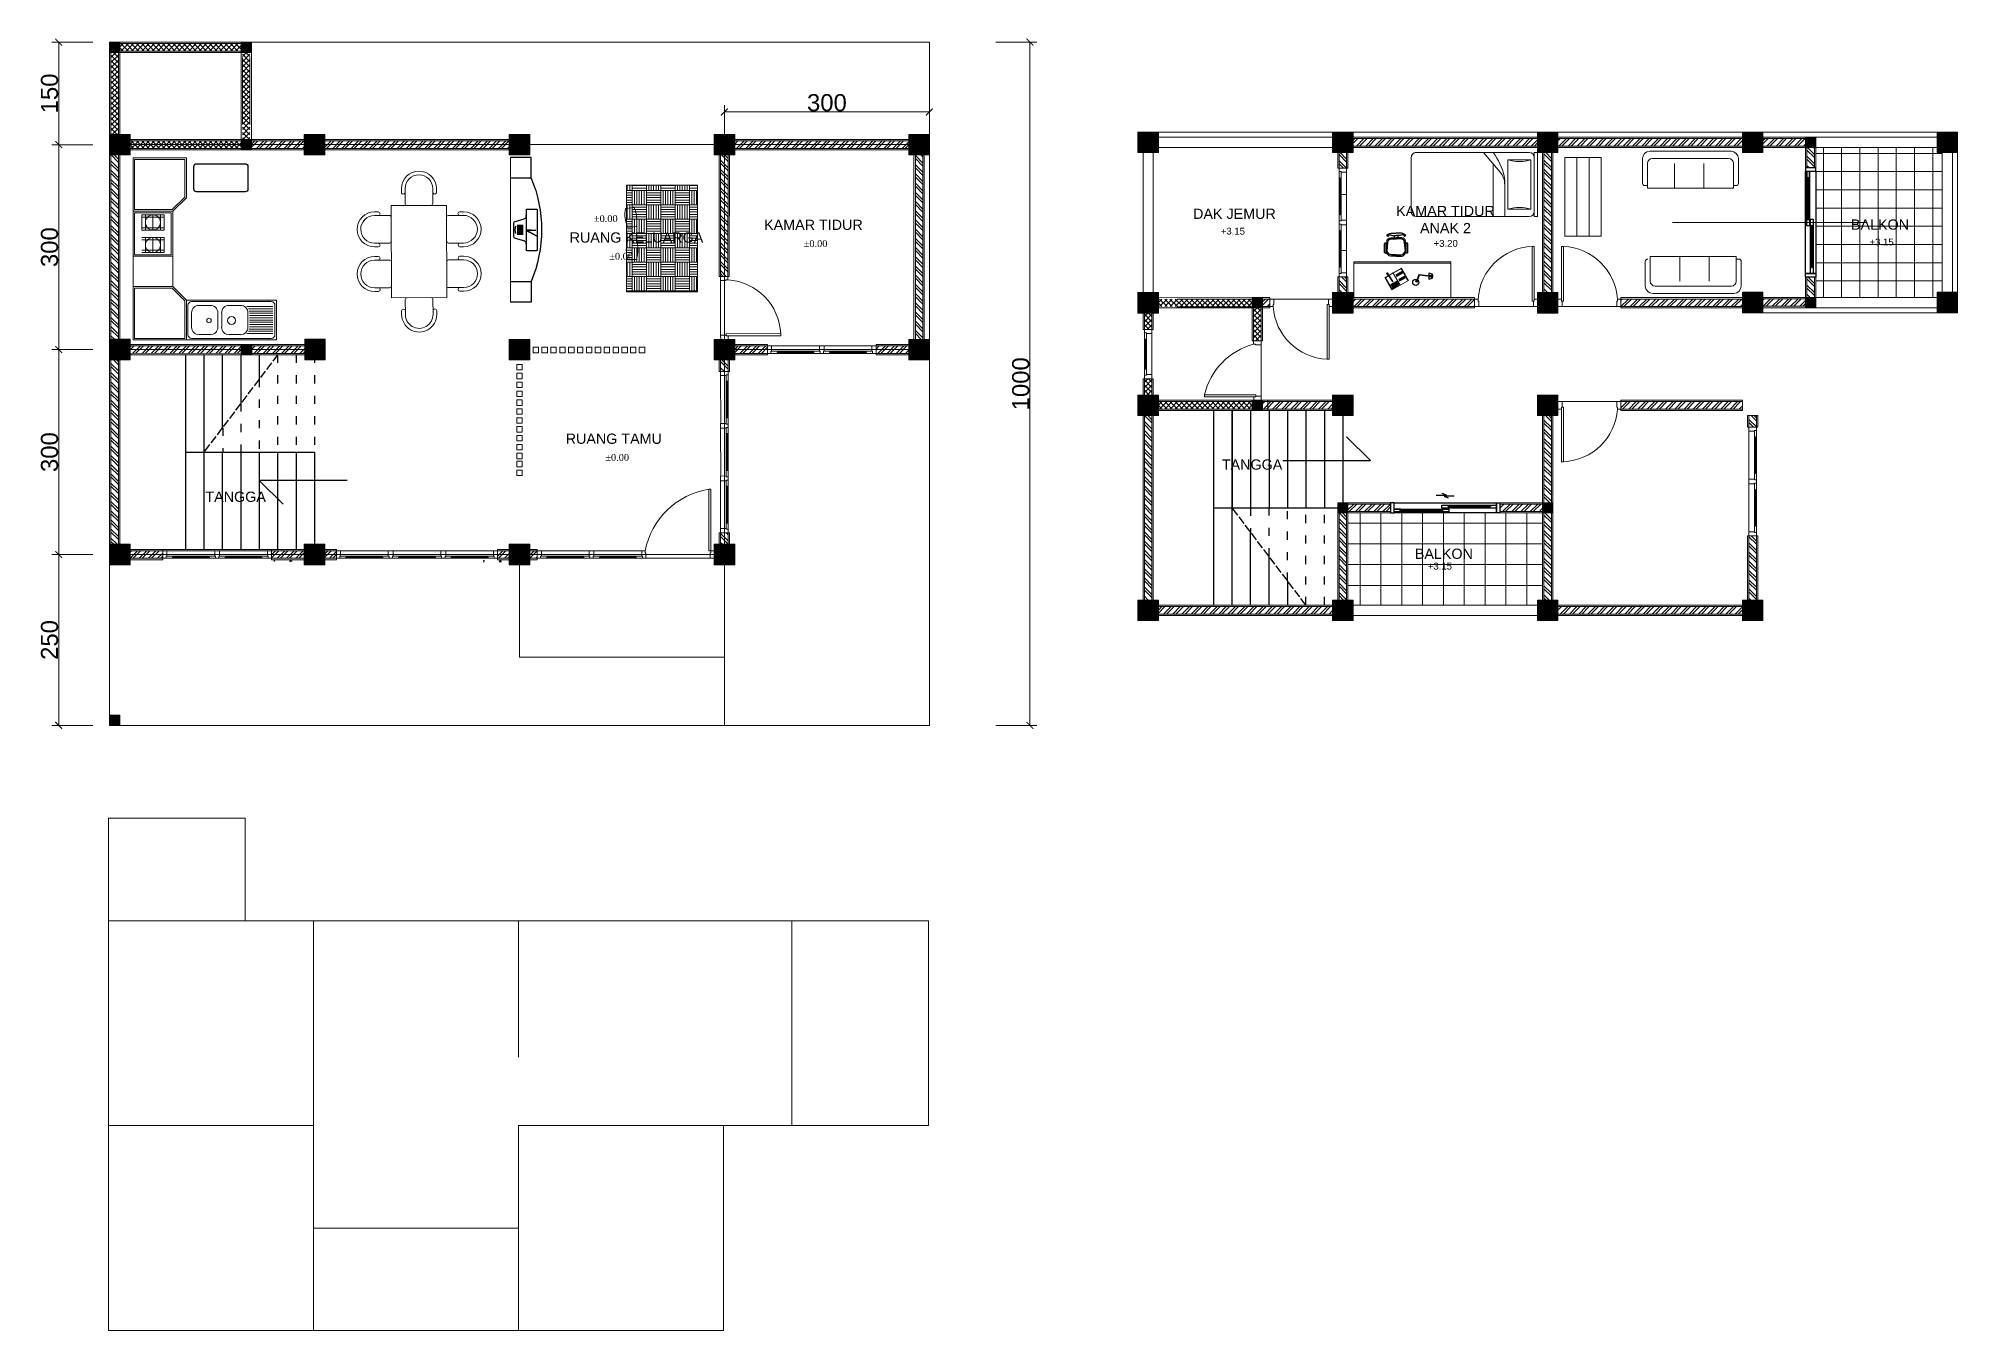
# Model space of a CAD drawing. Header units: millimetres. Extents: x -12161372 to 46643, y -9506984 to 15358.
# Drawn here: x 8308 to 11117, y 11060 to 12952 of the extents above; entities that cross this region are included whole.
import ezdxf
from ezdxf.enums import TextEntityAlignment as Align

# ---------------------------------------------------------------- set-up
doc = ezdxf.new("R2010")
doc.units = ezdxf.units.MM
doc.linetypes.add('ACAD_ISO02W100', pattern=[15, 12, -3])
doc.linetypes.add('ACAD_ISO03W100', pattern=[30, 12, -18])
for name, color, linetype, lineweight in [('arsiran', 202, 'Continuous', 0), ('as', 7, 'Continuous', 0), ('atap', 220, 'Continuous', 0), ('dimensi', 50, 'Continuous', 5), ('dinding', 110, 'Continuous', 9), ('furniture', 7, 'Continuous', 5), ('interior', 7, 'Continuous', 13), ('jendela', 7, 'Continuous', 15), ('kolom', 150, 'Continuous', 13), ('pintu', 7, 'Continuous', 13), ('teks', 255, 'Continuous', 5)]:
    doc.layers.add(name, color=color, linetype=linetype, lineweight=lineweight)
doc.layers.add('GRID', color=7, linetype='Continuous', plot=False)
for name, color, linetype in [('lantai', 9, 'Continuous'), ('RENCANA ATAP', 7, 'Continuous'), ('RING BALOK', 7, 'Continuous'), ('THIET-BI', 21, 'Continuous')]:
    doc.layers.add(name, color=color, linetype=linetype)
doc.styles.add('ATT', font='romans.shx')
doc.styles.get("Standard").update_dxf_attribs({"font": 'arial.ttf'})
doc.styles.add('teks3', font='times.ttf', dxfattribs={"height": 25})
doc.dimstyles.new('dimensi', dxfattribs={"dimtxt": 25, "dimasz": 10, "dimexe": 10, "dimexo": 0.6, "dimtad": 1, "dimtxsty": 'Standard', "dimblk": 'ARCHTICK', "dimcen": 2.5, "dimclrt": 256, "dimadec": 0, "dimazin": 0, "dimtfac": 1, "dimtmove": 0, "dimatfit": 3, "dimfxl": 50, "dimfxlon": 1, "dimtfillclr": 256, "dimlwd": -1, "dimlwe": -1, "dimarcsym": 0})
pattern_1 = [(45, (-2274.681, -4513.269), (-6.735192, 6.735192), []), (45, (-2270.191, -4513.269), (-6.735192, 6.735192), [])]
pattern_2 = [(45, (-2527.686, -4513.269), (-6.735192, 6.735192), []), (45, (-2523.196, -4513.269), (-6.735192, 6.735192), [])]

msp = doc.modelspace()

# ---------------------------------------------------------------- texts
at = {"layer": 'furniture', "ltscale": 10, "attachment_point": 1}
for s, width, insert, char_height in [('DAK JEMUR', 145.20289, (9998.142, 12702.564), 15), ('KAMAR TIDUR \\P      ANAK 2', 269.33437, (10295.451, 12706.64), 15), ('+3.15', 69.06045, (10038.721, 12674.54), 10), ('BALKON', 82.03252, (10961.176, 12686.786), 15), ('+3.20', 69.06045, (10350.281, 12656.735), 10), ('+3.15', 69.06045, (10988.408, 12658.73), 10), ('TANGGA', 108, (10040.267, 12335.521), 15), ('TANGGA', 108, (8552.329, 12288.348), 15), ('BALKON', 82.03252, (10322.766, 12204.923), 15), ('+3.15', 69.06045, (10341.787, 12184.287), 10)]:
    msp.add_mtext_dynamic_manual_height_columns(s, width=width, gutter_width=100, heights=[0], dxfattribs=dict(at, insert=insert, char_height=char_height))
at = {"layer": 'teks', "char_height": 10, "attachment_point": 5, "style": 'teks3'}
for insert in [(9133.401, 12687.857), (9440.512, 12651.339), (9155.866, 12632.796), (9150.08, 12338.263)]:
    msp.add_mtext_dynamic_manual_height_columns('\\pxi-3,l4,t4;%%P0.00', width=79.47508, gutter_width=15, heights=[0], dxfattribs=dict(at, insert=insert))
at = {"layer": 'teks', "ltscale": 10, "char_height": 15, "attachment_point": 1}
for s, width, insert in [('KAMAR TIDUR', 150.15314, (9370.155, 12686.393)), ('RUANG KELUARGA', 198.04424, (9085.509, 12667.849)), ('RUANG TAMU', 150.15314, (9079.723, 12373.317))]:
    msp.add_mtext_dynamic_manual_height_columns(s, width=width, gutter_width=100, heights=[0], dxfattribs=dict(at, insert=insert))

# ---------------------------------------------------------------- blocks, each defined once
blk = doc.blocks.new('A$C5AA626B0')
for p, q in [((661, 1672), (661, 1732)), ((721, 1488), (721, 1732)), ((1171, 1732), (1171, 1488)), ((1231, 1732), (1231, 1672)), ((1386, 1732), (1386, 1672)), ((1446, 1732), (1446, 1488)), ((1896, 1488), (1896, 1732)), ((1956, 1672), (1956, 1732)), ((285, 1293), (345, 1293)), ((558, 1458), (2058, 1458)), ((558, 558), (558, 1458)), ((1476, 1458), (1866, 1458)), ((2058, 1458), (2058, 558)), ((2272, 1293), (2332, 1293)), ((285, 1233), (528, 1233)), ((558, 1203), (558, 813)), ((2058, 813), (2058, 1203)), ((2088, 1233), (2332, 1233)), ((528, 783), (285, 783)), ((345, 723), (285, 723)), ((2332, 783), (2088, 783)), ((2332, 723), (2272, 723)), ((2058, 558), (558, 558)), ((661, 345), (661, 285)), ((721, 528), (721, 285)), ((1171, 285), (1171, 528)), ((1231, 285), (1231, 345)), ((1386, 285), (1386, 345)), ((1446, 285), (1446, 528)), ((1476, 558), (1866, 558)), ((1896, 528), (1896, 285)), ((1956, 345), (1956, 285))]:
    blk.add_line(p, q)
for centre, radius, start, end in [((946, 1732), 285, 0, 180), ((946, 1732), 225, 0, 180), ((1671, 1732), 285, 0, 180), ((1671, 1732), 225, 0, 180), ((691, 1672), 30, 180, 0), ((1201, 1672), 30, 180, 0), ((1416, 1672), 30, 180, 0), ((1926, 1672), 30, 180, 0), ((285, 1008), 285, 90, 270), ((345, 1263), 30, 270, 90), ((751, 1488), 30, 180, 270), ((1141, 1488), 30, 270, 0), ((1476, 1488), 30, 180, 270), ((1866, 1488), 30, 270, 0), ((2272, 1263), 30, 90, 270), ((2332, 1008), 285, 270, 90), ((285, 1008), 225, 90, 270), ((528, 1203), 30, 0, 90), ((2088, 1203), 30, 90, 180), ((2332, 1008), 225, 270, 90), ((345, 753), 30, 270, 90), ((528, 813), 30, 270, 0), ((2088, 813), 30, 180, 270), ((2272, 753), 30, 90, 270), ((691, 345), 30, 0, 180), ((751, 528), 30, 90, 180), ((1141, 528), 30, 0, 90), ((1201, 345), 30, 0, 180), ((1416, 345), 30, 0, 180), ((1476, 528), 30, 90, 180), ((1866, 528), 30, 0, 90), ((1926, 345), 30, 0, 180), ((946, 285), 285, 180, 0), ((946, 285), 225, 180, 0), ((1671, 285), 285, 180, 0), ((1671, 285), 225, 180, 0)]:
    blk.add_arc(centre, radius, start, end)
blk = doc.blocks.new('TVI01')
for p, q in [((-400, -254), (-400, -441)), ((-392, -244), (392, -244)), ((-98, -73), (99, -73)), ((-98, -98), (99, -98)), ((-98, -123), (99, -123)), ((-98, -146), (99, -146)), ((-98, -173), (99, -173)), ((-4, -248), (4, -432)), ((4, -248), (11, -244)), ((4, -248), (131, -471)), ((4, -248), (4, -432)), ((11, -244), (131, -471)), ((400, -254), (400, -441)), ((-392, -452), (392, -452))]:
    blk.add_line(p, q)
at = {"linetype": 'Continuous'}
for p, q in [((-155, -10), (-213, -205)), ((155, -10), (214, -209))]:
    blk.add_line(p, q, dxfattribs=at)
for centre, radius, start, end in [((-390, -254), 10, 100.3542, 183.7314), ((-75, -1338), 1112, 99.1976, 100.3542), ((-261, -191), 50, 279.1976, 343.4574), ((0, -1208), 1208, 82.6216, 97.3784), ((0, -325), 295, 75.75, 104.25), ((261, -191), 50, 196.5426, 260.8024), ((75, -1338), 1112, 79.6458, 80.8024), ((390, -254), 10, 356.2686, 100.6983), ((-390, -442), 10, 176.2686, 259.6458), ((390, -442), 10, 280.3542, 3.7314)]:
    blk.add_arc(centre, radius, start, end, dxfattribs=at)
blk.add_arc((0, -248), 4, 0, 184.9692)
blk = doc.blocks.new('A$C4C711776')
at = {"layer": 'THIET-BI'}
for p, q in [((180, 2160), (180, 2520)), ((180, 2520), (540, 2520)), ((540, 2160), (180, 2160)), ((180, 360), (180, 0)), ((180, 360), (540, 360)), ((180, 0), (540, 0))]:
    blk.add_line(p, q, dxfattribs=at)
at = {"layer": 'THIET-BI', "extrusion": (0, 0, -1)}
blk.add_ellipse((2340, 1260), major_axis=(1655, 1655), ratio=1, start_param=3.5322, end_param=4.321782, dxfattribs=at)
at = {"layer": 'RENCANA ATAP', "extrusion": (0, 0, -1), "xscale": 0.9000000000014552, "yscale": 0.9000000000014552, "zscale": -0.9, "rotation": 90}
blk.add_blockref('TVI01', (-485, 1261), dxfattribs=at)
blk = doc.blocks.new('*U322')
at = {"layer": 'arsiran'}
h = blk.add_hatch(dxfattribs=at)
h.set_pattern_fill('ANSI32', color=256)
h.set_pattern_definition([(45, (-2274.681, -4513.269), (-6.735192, 6.735192), []), (45, (-2270.191, -4513.269), (-6.735192, 6.735192), [])])
h.paths.add_polyline_path([(0, 5.5), (0, -5.5), (270, -5.5), (270, 5.5)])
blk.add_lwpolyline([(0, -5.5), (270, -5.5), (270, 5.5), (0, 5.5)], close=True, dxfattribs=at)
at = {"layer": 'dinding'}
blk.add_lwpolyline([(0, -7.5), (270, -7.5), (270, 7.5), (0, 7.5)], close=True, dxfattribs=at)
blk = doc.blocks.new('*U321')
at = {"layer": 'arsiran'}
h = blk.add_hatch(dxfattribs=at)
h.set_pattern_fill('ANSI32', color=256, angle=-0.1132)
h.set_pattern_definition([(44.88683, (-2375.5855, -4508.585), (-6.721875, 6.748483), []), (44.88683, (-2371.095, -4508.594), (-6.721875, 6.748483), [])])
h.paths.add_polyline_path([(0, 5.5), (0, -5.5), (178, -5.9), (178, 5.1)])
blk.add_lwpolyline([(0, -5.5), (178, -5.9), (178, 5.1), (0, 5.5)], close=True, dxfattribs=at)
at = {"layer": 'dinding'}
blk.add_lwpolyline([(0, -7.5), (178, -7.9), (178, 7.1), (0, 7.5)], close=True, dxfattribs=at)
blk = doc.blocks.new('*U325')
at = {"layer": 'arsiran'}
h = blk.add_hatch(dxfattribs=at)
h.set_pattern_fill('ANSI32', color=256)
h.set_pattern_definition([(45, (-2467.181, -4513.269), (-6.735192, 6.735192), []), (45, (-2462.691, -4513.269), (-6.735192, 6.735192), [])])
h.paths.add_polyline_path([(0, 5.5), (0, -5.5), (77.5, -5.5), (77.5, 5.5)])
blk.add_lwpolyline([(0, -5.5), (77.5, -5.5), (77.5, 5.5), (0, 5.5)], close=True, dxfattribs=at)
at = {"layer": 'dinding'}
blk.add_lwpolyline([(0, -7.5), (77.5, -7.5), (77.5, 7.5), (0, 7.5)], close=True, dxfattribs=at)
blk = doc.blocks.new('*U10')
at = {"layer": 'arsiran'}
h = blk.add_hatch(dxfattribs=at)
h.set_pattern_fill('ANSI32', color=256)
h.set_pattern_definition(pattern_1)
h.paths.add_polyline_path([(0, 5.5), (0, -5.5), (270, -5.5), (270, 5.5)])
blk.add_lwpolyline([(0, -5.5), (270, -5.5), (270, 5.5), (0, 5.5)], close=True, dxfattribs=at)
at = {"layer": 'dinding'}
blk.add_lwpolyline([(0, -7.5), (270, -7.5), (270, 7.5), (0, 7.5)], close=True, dxfattribs=at)
blk = doc.blocks.new('*U36')
at = {"layer": 'arsiran'}
h = blk.add_hatch(dxfattribs=at)
h.set_pattern_fill('ANSI32', color=256)
h.set_pattern_definition([(45, (-2496.686, -4513.269), (-6.735192, 6.735192), []), (45, (-2492.196, -4513.269), (-6.735192, 6.735192), [])])
h.paths.add_polyline_path([(0, 5.5), (0, -5.5), (48, -5.5), (48, 5.5)])
blk.add_lwpolyline([(0, -5.5), (48, -5.5), (48, 5.5), (0, 5.5)], close=True, dxfattribs=at)
at = {"layer": 'dinding'}
blk.add_lwpolyline([(0, -7.5), (48, -7.5), (48, 7.5), (0, 7.5)], close=True, dxfattribs=at)
blk = doc.blocks.new('*U24')
at = {"layer": 'arsiran'}
h = blk.add_hatch(dxfattribs=at)
h.set_pattern_fill('ANSI32', color=256)
h.set_pattern_definition([(45, (-2289.681, -4513.269), (-6.735192, 6.735192), []), (45, (-2285.191, -4513.269), (-6.735192, 6.735192), [])])
h.paths.add_polyline_path([(0, 5.5), (0, -5.5), (255, -5.5), (255, 5.5)])
blk.add_lwpolyline([(0, -5.5), (255, -5.5), (255, 5.5), (0, 5.5)], close=True, dxfattribs=at)
at = {"layer": 'dinding'}
blk.add_lwpolyline([(0, -7.5), (255, -7.5), (255, 7.5), (0, 7.5)], close=True, dxfattribs=at)
blk = doc.blocks.new('*U4')
at = {"layer": 'arsiran'}
h = blk.add_hatch(dxfattribs=at)
h.set_pattern_fill('ANSI32', color=256)
h.set_pattern_definition(pattern_1)
h.paths.add_polyline_path([(0, 5.5), (0, -5.5), (270, -5.5), (270, 5.5)])
blk.add_lwpolyline([(0, -5.5), (270, -5.5), (270, 5.5), (0, 5.5)], close=True, dxfattribs=at)
at = {"layer": 'dinding'}
blk.add_lwpolyline([(0, -7.5), (270, -7.5), (270, 7.5), (0, 7.5)], close=True, dxfattribs=at)
blk = doc.blocks.new('*U41')
at = {"layer": 'arsiran'}
h = blk.add_hatch(dxfattribs=at)
h.set_pattern_fill('ANSI32', color=256, angle=0.0741)
h.set_pattern_definition([(45.07412, (-2521.851, -4516.535), (-6.743899, 6.726474), []), (45.07412, (-2517.361, -4516.529), (-6.743899, 6.726474), [])])
h.paths.add_polyline_path([(0, 5.5), (0, -5.5), (17, -5.5), (17, 5.5)])
blk.add_lwpolyline([(0, -5.5), (17, -5.5), (17, 5.5), (0, 5.5)], close=True, dxfattribs=at)
at = {"layer": 'dinding'}
blk.add_lwpolyline([(0, -7.5), (17, -7.5), (17, 7.5), (0, 7.5)], close=True, dxfattribs=at)
blk = doc.blocks.new('*U37')
at = {"layer": 'arsiran'}
h = blk.add_hatch(dxfattribs=at)
h.set_pattern_fill('ANSI32', color=256)
h.set_pattern_definition(pattern_2)
h.paths.add_polyline_path([(0, 5.5), (0, -5.5), (17, -5.5), (17, 5.5)])
blk.add_lwpolyline([(0, -5.5), (17, -5.5), (17, 5.5), (0, 5.5)], close=True, dxfattribs=at)
at = {"layer": 'dinding'}
blk.add_lwpolyline([(0, -7.5), (17, -7.5), (17, 7.5), (0, 7.5)], close=True, dxfattribs=at)
blk = doc.blocks.new('*U40')
at = {"layer": 'arsiran'}
h = blk.add_hatch(dxfattribs=at)
h.set_pattern_fill('ANSI32', color=256)
h.set_pattern_definition([(45, (-2496.681, -4513.269), (-6.735192, 6.735192), []), (45, (-2492.191, -4513.269), (-6.735192, 6.735192), [])])
h.paths.add_polyline_path([(0, 5.5), (0, -5.5), (48, -5.5), (48, 5.5)])
blk.add_lwpolyline([(0, -5.5), (48, -5.5), (48, 5.5), (0, 5.5)], close=True, dxfattribs=at)
at = {"layer": 'dinding'}
blk.add_lwpolyline([(0, -7.5), (48, -7.5), (48, 7.5), (0, 7.5)], close=True, dxfattribs=at)
blk = doc.blocks.new('_ArchTick')
at = {"color": 0, "linetype": 'ByBlock', "const_width": 0.15}
blk.add_lwpolyline([(-0.5, -0.5), (0.5, 0.5)], dxfattribs=at)
blk = doc.blocks.new('*D323')
at = {"layer": 'Defpoints', "color": 0, "ltscale": 10, "transparency": 16777216}
for p in [(9612.1, 12946.2), (9612.1, 11946.2), (9759.3, 11946.2)]:
    blk.add_point(p, dxfattribs=at)
at = {"layer": 'dimensi', "color": 0, "ltscale": 10, "transparency": 16777216}
for p, q in [((9709.3, 12946.2), (9769.3, 12946.2)), ((9759.3, 12946.2), (9759.3, 11946.2)), ((9709.3, 11946.2), (9769.3, 11946.2))]:
    blk.add_line(p, q, dxfattribs=at)
at = {"layer": 'dimensi', "color": 0, "ltscale": 10, "transparency": 16777216, "xscale": 10, "yscale": 10, "zscale": 10}
for p, rotation in [((9759.3, 12946.2), 90), ((9759.3, 11946.2), 270)]:
    blk.add_blockref('_ArchTick', p, dxfattribs=dict(at, rotation=rotation))
at = {"layer": 'dimensi', "ltscale": 10, "transparency": 16777216, "insert": (9745.9, 12446.2), "char_height": 25, "attachment_point": 5, "rotation": 90}
blk.add_mtext('1000', dxfattribs=at)
blk = doc.blocks.new('*D324')
at = {"layer": 'Defpoints', "color": 0, "ltscale": 10, "transparency": 16777216}
for p in [(8412.1, 12496.2), (8337.6, 12196.2), (8412.1, 12196.2)]:
    blk.add_point(p, dxfattribs=at)
at = {"layer": 'dimensi', "color": 0, "ltscale": 10, "transparency": 16777216}
for p, q in [((8387.6, 12496.2), (8327.6, 12496.2)), ((8337.6, 12496.2), (8337.6, 12196.2)), ((8387.6, 12196.2), (8327.6, 12196.2))]:
    blk.add_line(p, q, dxfattribs=at)
at = {"layer": 'dimensi', "color": 0, "ltscale": 10, "transparency": 16777216, "xscale": 10, "yscale": 10, "zscale": 10}
for p, rotation in [((8337.6, 12496.2), 90), ((8337.6, 12196.2), 270)]:
    blk.add_blockref('_ArchTick', p, dxfattribs=dict(at, rotation=rotation))
at = {"layer": 'dimensi', "ltscale": 10, "transparency": 16777216, "insert": (8324.2, 12346.2), "char_height": 25, "attachment_point": 5, "rotation": 90}
blk.add_mtext('300', dxfattribs=at)
blk = doc.blocks.new('*U33')
at = {"layer": 'arsiran'}
h = blk.add_hatch(dxfattribs=at)
h.set_pattern_fill('ANSI32', color=256, angle=0.042)
h.set_pattern_definition([(45.04204, (-2530.368, -4515.126), (-6.740132, 6.730249), []), (45.04204, (-2525.878, -4515.123), (-6.740132, 6.730249), [])])
h.paths.add_polyline_path([(0, 5.5), (0, -5.5), (11, -5.5), (11, 5.5)])
blk.add_lwpolyline([(0, -5.5), (11, -5.5), (11, 5.5), (0, 5.5)], close=True, dxfattribs=at)
at = {"layer": 'dinding'}
blk.add_lwpolyline([(0, -7.5), (11, -7.5), (11, 7.5), (0, 7.5)], close=True, dxfattribs=at)
blk = doc.blocks.new('*U42')
at = {"layer": 'arsiran'}
h = blk.add_hatch(dxfattribs=at)
h.set_pattern_fill('ANSI32', color=256)
h.set_pattern_definition(pattern_2)
h.paths.add_polyline_path([(0, 5.5), (0, -5.5), (17, -5.5), (17, 5.5)])
blk.add_lwpolyline([(0, -5.5), (17, -5.5), (17, 5.5), (0, 5.5)], close=True, dxfattribs=at)
at = {"layer": 'dinding'}
blk.add_lwpolyline([(0, -7.5), (17, -7.5), (17, 7.5), (0, 7.5)], close=True, dxfattribs=at)
blk = doc.blocks.new('*D326')
at = {"layer": 'Defpoints', "color": 0, "ltscale": 10, "transparency": 16777216}
for p in [(8412.1, 12196.2), (8337.6, 11946.2), (8412.1, 11946.2)]:
    blk.add_point(p, dxfattribs=at)
at = {"layer": 'dimensi', "color": 0, "ltscale": 10, "transparency": 16777216}
for p, q in [((8387.6, 12196.2), (8327.6, 12196.2)), ((8337.6, 12196.2), (8337.6, 11946.2)), ((8387.6, 11946.2), (8327.6, 11946.2))]:
    blk.add_line(p, q, dxfattribs=at)
at = {"layer": 'dimensi', "color": 0, "ltscale": 10, "transparency": 16777216, "xscale": 10, "yscale": 10, "zscale": 10}
for p, rotation in [((8337.6, 12196.2), 90), ((8337.6, 11946.2), 270)]:
    blk.add_blockref('_ArchTick', p, dxfattribs=dict(at, rotation=rotation))
at = {"layer": 'dimensi', "ltscale": 10, "transparency": 16777216, "insert": (8324.2, 12071.2), "char_height": 25, "attachment_point": 5, "rotation": 90}
blk.add_mtext('250', dxfattribs=at)
blk = doc.blocks.new('*U22')
at = {"layer": 'arsiran'}
h = blk.add_hatch(dxfattribs=at)
h.set_pattern_fill('ANSI32', color=256)
h.set_pattern_definition([(45, (-2339.748, -4513.269), (-6.735192, 6.735192), []), (45, (-2335.258, -4513.269), (-6.735192, 6.735192), [])])
h.paths.add_polyline_path([(0, 5.5), (0, -5.5), (204.9, -5.5), (204.9, 5.5)])
blk.add_lwpolyline([(0, -5.5), (204.9, -5.5), (204.9, 5.5), (0, 5.5)], close=True, dxfattribs=at)
at = {"layer": 'dinding'}
blk.add_lwpolyline([(0, -7.5), (204.9, -7.5), (204.9, 7.5), (0, 7.5)], close=True, dxfattribs=at)
blk = doc.blocks.new('*U29')
at = {"layer": 'arsiran'}
h = blk.add_hatch(dxfattribs=at)
h.set_pattern_fill('ANSI32', color=256)
h.set_pattern_definition([(45, (-2482.181, -4513.269), (-6.735192, 6.735192), []), (45, (-2477.691, -4513.269), (-6.735192, 6.735192), [])])
h.paths.add_polyline_path([(0, 5.5), (0, -5.5), (62.5, -5.5), (62.5, 5.5)])
blk.add_lwpolyline([(0, -5.5), (62.5, -5.5), (62.5, 5.5), (0, 5.5)], close=True, dxfattribs=at)
at = {"layer": 'dinding'}
blk.add_lwpolyline([(0, -7.5), (62.5, -7.5), (62.5, 7.5), (0, 7.5)], close=True, dxfattribs=at)
blk = doc.blocks.new('*U43')
at = {"layer": 'arsiran'}
h = blk.add_hatch(dxfattribs=at)
h.set_pattern_fill('ANSI32', color=256)
h.set_pattern_definition([(45, (-2366.681, -4513.269), (-6.735192, 6.735192), []), (45, (-2362.191, -4513.269), (-6.735192, 6.735192), [])])
h.paths.add_polyline_path([(0, 5.5), (0, -5.5), (178, -5.5), (178, 5.5)])
blk.add_lwpolyline([(0, -5.5), (178, -5.5), (178, 5.5), (0, 5.5)], close=True, dxfattribs=at)
at = {"layer": 'dinding'}
blk.add_lwpolyline([(0, -7.5), (178, -7.5), (178, 7.5), (0, 7.5)], close=True, dxfattribs=at)
blk = doc.blocks.new('*U26')
at = {"layer": 'arsiran'}
h = blk.add_hatch(dxfattribs=at)
h.set_pattern_fill('ANSI32', color=256, angle=0.0035)
h.set_pattern_definition([(45.0035, (-2441.913, -4513.418), (-6.735604, 6.73478), []), (45.0035, (-2437.423, -4513.418), (-6.735604, 6.73478), [])])
h.paths.add_polyline_path([(0, 5.5), (0, -5.5), (102.5, -5.5), (102.5, 5.5)])
blk.add_lwpolyline([(0, -5.5), (102.5, -5.5), (102.5, 5.5), (0, 5.5)], close=True, dxfattribs=at)
at = {"layer": 'dinding'}
blk.add_lwpolyline([(0, -7.5), (102.5, -7.5), (102.5, 7.5), (0, 7.5)], close=True, dxfattribs=at)
blk = doc.blocks.new('*U13')
at = {"layer": 'arsiran'}
h = blk.add_hatch(dxfattribs=at)
h.set_pattern_fill('ANSI32', color=256)
h.set_pattern_definition([(45, (-2417.181, -4513.269), (-6.735192, 6.735192), []), (45, (-2412.691, -4513.269), (-6.735192, 6.735192), [])])
h.paths.add_polyline_path([(0, 5.5), (0, -5.5), (127.5, -5.5), (127.5, 5.5)])
blk.add_lwpolyline([(0, -5.5), (127.5, -5.5), (127.5, 5.5), (0, 5.5)], close=True, dxfattribs=at)
at = {"layer": 'dinding'}
blk.add_lwpolyline([(0, -7.5), (127.5, -7.5), (127.5, 7.5), (0, 7.5)], close=True, dxfattribs=at)
blk = doc.blocks.new('*U74')
at = {"layer": 'arsiran'}
h = blk.add_hatch(dxfattribs=at)
h.set_pattern_fill('ANSI32', color=256, angle=-0.0423)
h.set_pattern_definition([(44.9577, (-2525.049, -4511.406), (-6.730218, 6.740162), []), (44.9577, (-2520.558, -4511.409), (-6.730218, 6.740162), [])])
h.paths.add_polyline_path([(0, 5.5), (0, -5.5), (23, -5.5), (23, 5.5)])
blk.add_lwpolyline([(0, -5.5), (23, -5.5), (23, 5.5), (0, 5.5)], close=True, dxfattribs=at)
at = {"layer": 'dinding'}
blk.add_lwpolyline([(0, -7.5), (23, -7.5), (23, 7.5), (0, 7.5)], close=True, dxfattribs=at)
blk = doc.blocks.new('*U44')
at = {"layer": 'arsiran'}
h = blk.add_hatch(dxfattribs=at)
h.set_pattern_fill('ANSI32', color=256, angle=-0.0002)
h.set_pattern_definition([(44.9998, (-2366.697, -4513.26), (-6.735168, 6.735216), []), (44.9998, (-2362.207, -4513.26), (-6.735168, 6.735216), [])])
h.paths.add_polyline_path([(0, 5.5), (0, -5.5), (178, -5.5), (178, 5.5)])
blk.add_lwpolyline([(0, -5.5), (178, -5.5), (178, 5.5), (0, 5.5)], close=True, dxfattribs=at)
at = {"layer": 'dinding'}
blk.add_lwpolyline([(0, -7.5), (178, -7.5), (178, 7.5), (0, 7.5)], close=True, dxfattribs=at)
blk = doc.blocks.new('*U28')
at = {"layer": 'arsiran'}
h = blk.add_hatch(dxfattribs=at)
h.set_pattern_fill('ANSI32', color=256)
h.set_pattern_definition([(45, (-2514.877, -4513.269), (-6.735192, 6.735192), []), (45, (-2510.387, -4513.269), (-6.735192, 6.735192), [])])
h.paths.add_polyline_path([(0, 5.5), (0, -5.5), (29.8, -5.5), (29.8, 5.5)])
blk.add_lwpolyline([(0, -5.5), (29.8, -5.5), (29.8, 5.5), (0, 5.5)], close=True, dxfattribs=at)
at = {"layer": 'dinding'}
blk.add_lwpolyline([(0, -7.5), (29.8, -7.5), (29.8, 7.5), (0, 7.5)], close=True, dxfattribs=at)
blk = doc.blocks.new('*U45')
at = {"layer": 'arsiran'}
h = blk.add_hatch(dxfattribs=at)
h.set_pattern_fill('ANSI32', color=256, angle=-0.0002)
h.set_pattern_definition([(44.99983, (-2366.694, -4513.262), (-6.735172, 6.735212), []), (44.99983, (-2362.204, -4513.262), (-6.735172, 6.735212), [])])
h.paths.add_polyline_path([(0, 5.5), (0, -5.5), (178, -5.5), (178, 5.5)])
blk.add_lwpolyline([(0, -5.5), (178, -5.5), (178, 5.5), (0, 5.5)], close=True, dxfattribs=at)
at = {"layer": 'dinding'}
blk.add_lwpolyline([(0, -7.5), (178, -7.5), (178, 7.5), (0, 7.5)], close=True, dxfattribs=at)
blk = doc.blocks.new('*U116')
at = {"layer": 'arsiran'}
h = blk.add_hatch(dxfattribs=at)
h.set_pattern_fill('ANSI32', color=256, angle=0.0773)
h.set_pattern_definition([(45.07734, (-2444.634, -4516.573), (-6.744278, 6.726094), []), (45.07734, (-2440.1435, -4516.567), (-6.744278, 6.726094), [])])
h.paths.add_polyline_path([(0, 5.5), (0, -5.5), (94, -5.4), (93.9, 5.6)])
blk.add_lwpolyline([(0, -5.5), (94, -5.4), (93.9, 5.6), (0, 5.5)], close=True, dxfattribs=at)
at = {"layer": 'dinding'}
blk.add_lwpolyline([(0, -7.5), (94, -7.4), (93.9, 7.6), (0, 7.5)], close=True, dxfattribs=at)
blk = doc.blocks.new('12PBED02')
at = {"color": 0, "linetype": 'ByBlock'}
for p, q in [((0, 0), (0, 39)), ((2, 39), (0, 39)), ((2, 0), (2, 39)), ((5, 39), (74, 39)), ((20, 39), (20, 17.28474)), ((27, 39), (27, 7)), ((77, 36), (77, 3)), ((18, 34.5), (4, 34.5)), ((4, 34.5), (4, 4.5)), ((18, 4.5), (18, 34.5)), ((32.861232, 0.014143), (22.821743, 11.933915)), ((2, 0), (0, 0)), ((4, 4.5), (18, 4.5)), ((74, 0), (5, 0))]:
    blk.add_line(p, q, dxfattribs=at)
for centre, radius, start, end in [((5, 36), 3, 90, 180), ((74, 36), 3, 0, 90), ((11, 58.5), 25, 253.739795, 286.260205), ((32, 19.664349), 12, 180, 220.10593), ((32, 17.28474), 12, 180, 193.392796), ((59.913793, 23.931034), 40.69413, 193.392796, 216.020234), ((5, 3), 3, 180, 270), ((11, -19.5), 25, 73.739795, 106.260205), ((74, 3), 3, 270, 0)]:
    blk.add_arc(centre, radius, start, end, dxfattribs=at)
at = {"color": 0, "linetype": 'ByBlock', "style": 'ATT'}
for tag, flags, p in [('ITEM', 3, (49, 25)), ('ROOM_NUMBER', 1, (49, 10.5))]:
    blk.add_attdef(tag, text='', height=6, dxfattribs=dict(at, flags=flags)).set_placement(p, align=Align.CENTER)
blk = doc.blocks.new('*U114')
at = {"layer": 'arsiran'}
h = blk.add_hatch(dxfattribs=at)
h.set_pattern_fill('ANSI32', color=256)
h.set_pattern_definition([(45, (-2534.189, -4513.269), (-6.735192, 6.735192), []), (45, (-2529.699, -4513.269), (-6.735192, 6.735192), [])])
h.paths.add_polyline_path([(0, 5.5), (0, -5.5), (10.5, -5.5), (10.5, 5.5)])
blk.add_lwpolyline([(0, -5.5), (10.5, -5.5), (10.5, 5.5), (0, 5.5)], close=True, dxfattribs=at)
at = {"layer": 'dinding'}
blk.add_lwpolyline([(0, -7.5), (10.5, -7.5), (10.5, 7.5), (0, 7.5)], close=True, dxfattribs=at)
blk = doc.blocks.new('*U327')
at = {"layer": 'arsiran'}
h = blk.add_hatch(dxfattribs=at)
h.set_pattern_fill('ANSI32', color=256, angle=-0.0196)
h.set_pattern_definition([(44.98035, (-2383.728, -4512.451), (-6.732882, 6.737501), []), (44.98035, (-2379.238, -4512.453), (-6.732882, 6.737501), [])])
h.paths.add_polyline_path([(0, 5.5), (0, -5.5), (162.5, -5.6), (162.5, 5.4)])
blk.add_lwpolyline([(0, -5.5), (162.5, -5.6), (162.5, 5.4), (0, 5.5)], close=True, dxfattribs=at)
at = {"layer": 'dinding'}
blk.add_lwpolyline([(0, -7.5), (162.5, -7.6), (162.5, 7.4), (0, 7.5)], close=True, dxfattribs=at)
blk = doc.blocks.new('dapur')
at = {"layer": 'furniture'}
for p, q in [((12339.2, 15202.9), (12339.2, 15262.9)), ((12339.2, 15262.9), (12399.2, 15262.9)), ((12340.9, 15204.6), (12340.9, 15261.2)), ((12340.9, 15261.2), (12397.5, 15261.2)), ((12397.5, 15261.2), (12397.5, 15218.8)), ((12399.2, 15262.9), (12399.2, 15218.1)), ((12399.2, 15262.9), (12399.2, 15218.1)), ((12397.5, 15218.8), (12383.3, 15204.6)), ((12399.2, 15218.1), (12384, 15202.9)), ((12339.2, 15202.9), (12384, 15202.9)), ((12339.2, 15152.1), (12339.2, 15202.9)), ((12384, 15202.9), (12339.2, 15202.9)), ((12383.3, 15204.6), (12340.9, 15204.6)), ((12340.9, 15201.2), (12382.3, 15201.2)), ((12340.9, 15153.8), (12340.9, 15201.2)), ((12348.9, 15198.7), (12374.3, 15198.7)), ((12348.9, 15181.7), (12348.9, 15198.7)), ((12348.9, 15196.1), (12374.3, 15196.1)), ((12353.1, 15181.7), (12353.1, 15198.7)), ((12361.6, 15181.7), (12361.6, 15198.7)), ((12370.1, 15198.7), (12370.1, 15181.7)), ((12374.3, 15198.7), (12374.3, 15181.7)), ((12382.3, 15201.2), (12382.3, 15153.8)), ((12384, 15202.9), (12384, 15152.1)), ((12374.3, 15184.3), (12348.9, 15184.3)), ((12374.3, 15181.7), (12348.9, 15181.7)), ((12374.3, 15173.3), (12348.9, 15173.3)), ((12353.1, 15173.3), (12353.1, 15156.4)), ((12361.6, 15173.3), (12361.6, 15156.4)), ((12370.1, 15156.4), (12370.1, 15173.3)), ((12374.3, 15156.4), (12374.3, 15173.3)), ((12382.3, 15153.8), (12340.9, 15153.8)), ((12374.3, 15170.7), (12348.9, 15170.7)), ((12348.9, 15158.9), (12374.3, 15158.9)), ((12348.9, 15156.4), (12374.3, 15156.4)), ((12339.2, 15118), (12339.2, 15057.9)), ((12384, 15118), (12339.2, 15118)), ((12340.9, 15116.3), (12340.9, 15059.6)), ((12383.3, 15116.3), (12340.9, 15116.3)), ((12397.5, 15102.1), (12383.3, 15116.3)), ((12399.2, 15102.8), (12384, 15118)), ((12397.5, 15059.6), (12397.5, 15102.1)), ((12399.2, 15057.9), (12399.2, 15102.8)), ((12399.2, 15057.9), (12399.2, 15102.8)), ((12399.2, 15057.9), (12399.2, 15102.8)), ((12399.2, 15057.9), (12399.2, 15102.8)), ((12399.2, 15102.8), (12399.2, 15057.9)), ((12399.2, 15102.8), (12500.7, 15102.8)), ((12400.9, 15063.9), (12400.9, 15096.8)), ((12405.2, 15101.1), (12494.8, 15101.1)), ((12405.2, 15072.3), (12405.2, 15088.4)), ((12413.6, 15096.8), (12426.3, 15096.8)), ((12434.8, 15072.3), (12434.8, 15088.4)), ((12439, 15072.3), (12439, 15088.4)), ((12447.4, 15096.8), (12460.1, 15096.8)), ((12467.3, 15095.6), (12496.5, 15095.6)), ((12468.6, 15072.3), (12468.6, 15088.4)), ((12469.2, 15093), (12496.5, 15093)), ((12470.1, 15090.5), (12496.5, 15090.5)), ((12470.3, 15088), (12496.5, 15088)), ((12470.3, 15085.4), (12496.5, 15085.4)), ((12499, 15096.8), (12499, 15063.9)), ((12500.7, 15057.9), (12500.7, 15102.8)), ((12426.3, 15063.9), (12413.6, 15063.9)), ((12460.1, 15063.9), (12447.4, 15063.9)), ((12467.3, 15065.1), (12496.5, 15065.1)), ((12469.2, 15067.7), (12496.5, 15067.7)), ((12470.1, 15070.2), (12496.5, 15070.2)), ((12470.3, 15082.9), (12496.5, 15082.9)), ((12470.3, 15080.3), (12496.5, 15080.3)), ((12470.3, 15077.8), (12496.5, 15077.8)), ((12470.3, 15075.3), (12496.5, 15075.3)), ((12470.3, 15072.7), (12496.5, 15072.7)), ((12339.2, 15057.9), (12399.2, 15057.9)), ((12340.9, 15059.6), (12397.5, 15059.6)), ((12500.7, 15057.9), (12399.2, 15057.9)), ((12494.8, 15059.6), (12405.2, 15059.6))]:
    blk.add_line(p, q, dxfattribs=at)
at = {"layer": 'furniture', "ltscale": 10}
blk.add_lwpolyline([(12339.2, 15152.1), (12384, 15152.1), (12384, 15118), (12339.2, 15118)], close=True, dxfattribs=at)
at = {"layer": 'furniture'}
for centre, radius in [((12361.6, 15190.2), 8.46), ((12361.6, 15164.8), 8.46), ((12424.7, 15079.8), 2.56), ((12450.1, 15079.8), 4.5)]:
    blk.add_circle(centre, radius, dxfattribs=at)
for centre, radius, start, end in [((12405.2, 15096.8), 4.23, 90, 180), ((12413.6, 15088.4), 8.46, 90, 180), ((12426.3, 15088.4), 8.46, 0, 90), ((12447.4, 15088.4), 8.46, 90, 180), ((12460.1, 15088.4), 8.46, 0, 90), ((12494.8, 15096.8), 4.23, 0, 90), ((12405.2, 15063.9), 4.23, 180, 270), ((12413.6, 15072.3), 8.46, 180, 270), ((12426.3, 15072.3), 8.46, 270, 0), ((12447.4, 15072.3), 8.46, 180, 270), ((12460.1, 15072.3), 8.46, 270, 0), ((12494.8, 15063.9), 4.23, 270, 0)]:
    blk.add_arc(centre, radius, start, end, dxfattribs=at)
at = {"layer": 'GRID'}
blk.add_lwpolyline([(12407.8, 15227.7), (12407.8, 15253.3, -0.414214), (12410.8, 15256.3), (12465.6, 15256.3, -0.414214), (12468.6, 15253.3), (12468.6, 15227.7, -0.414214), (12465.6, 15224.7), (12410.8, 15224.7, -0.414214)], format="xyb", close=True, dxfattribs=at)
blk = doc.blocks.new('*D329')
at = {"layer": 'Defpoints', "color": 0, "ltscale": 10, "transparency": 16777216}
for p in [(8412.1, 12796.2), (8337.6, 12496.2), (8412.1, 12496.2)]:
    blk.add_point(p, dxfattribs=at)
at = {"layer": 'dimensi', "color": 0, "ltscale": 10, "transparency": 16777216}
for p, q in [((8387.6, 12796.2), (8327.6, 12796.2)), ((8337.6, 12796.2), (8337.6, 12496.2)), ((8387.6, 12496.2), (8327.6, 12496.2))]:
    blk.add_line(p, q, dxfattribs=at)
at = {"layer": 'dimensi', "color": 0, "ltscale": 10, "transparency": 16777216, "xscale": 10, "yscale": 10, "zscale": 10}
for p, rotation in [((8337.6, 12796.2), 90), ((8337.6, 12496.2), 270)]:
    blk.add_blockref('_ArchTick', p, dxfattribs=dict(at, rotation=rotation))
at = {"layer": 'dimensi', "ltscale": 10, "transparency": 16777216, "insert": (8324.2, 12646.2), "char_height": 25, "attachment_point": 5, "rotation": 90}
blk.add_mtext('300', dxfattribs=at)
blk = doc.blocks.new('*D330')
at = {"layer": 'Defpoints', "color": 0, "ltscale": 10, "transparency": 16777216}
for p in [(8412.1, 12946.2), (8337.6, 12796.2), (8412.1, 12796.2)]:
    blk.add_point(p, dxfattribs=at)
at = {"layer": 'dimensi', "color": 0, "ltscale": 10, "transparency": 16777216}
for p, q in [((8387.6, 12946.2), (8327.6, 12946.2)), ((8337.6, 12946.2), (8337.6, 12796.2)), ((8387.6, 12796.2), (8327.6, 12796.2))]:
    blk.add_line(p, q, dxfattribs=at)
at = {"layer": 'dimensi', "color": 0, "ltscale": 10, "transparency": 16777216, "xscale": 10, "yscale": 10, "zscale": 10}
for p, rotation in [((8337.6, 12946.2), 90), ((8337.6, 12796.2), 270)]:
    blk.add_blockref('_ArchTick', p, dxfattribs=dict(at, rotation=rotation))
at = {"layer": 'dimensi', "ltscale": 10, "transparency": 16777216, "insert": (8324.2, 12871.2), "char_height": 25, "attachment_point": 5, "rotation": 90}
blk.add_mtext('150', dxfattribs=at)
blk = doc.blocks.new('*D331')
at = {"layer": 'Defpoints', "color": 0, "ltscale": 10, "transparency": 16777216}
for p in [(9312.1, 12844.1), (9312.1, 12811.2), (9612.1, 12811.2)]:
    blk.add_point(p, dxfattribs=at)
at = {"layer": 'dimensi', "color": 0, "ltscale": 10, "transparency": 16777216}
for p, q in [((9312.1, 12811.8), (9312.1, 12854.1)), ((9612.1, 12844.1), (9312.1, 12844.1)), ((9612.1, 12811.8), (9612.1, 12854.1))]:
    blk.add_line(p, q, dxfattribs=at)
at = {"layer": 'dimensi', "color": 0, "ltscale": 10, "transparency": 16777216, "xscale": 10, "yscale": 10, "zscale": 10, "rotation": 180}
blk.add_blockref('_ArchTick', (9312.1, 12844.1), dxfattribs=at)
at = {"layer": 'dimensi', "color": 0, "ltscale": 10, "transparency": 16777216, "xscale": 10, "yscale": 10, "zscale": 10}
blk.add_blockref('_ArchTick', (9612.1, 12844.1), dxfattribs=at)
at = {"layer": 'dimensi', "ltscale": 10, "transparency": 16777216, "insert": (9462.1, 12857.5), "char_height": 25, "attachment_point": 5}
blk.add_mtext('300', dxfattribs=at)

# ---------------------------------------------------------------- dimensions: what is measured, and where the dimension line sits
at = {"layer": 'dimensi', "ltscale": 10}
for base, p1, p2, picture, middle in [((8337.59, 12796.233), (8412.067, 12946.233), (8412.067, 12796.233), '*D330', (8324.201, 12871.233)), ((9759.301, 11946.233), (9612.067, 12946.233), (9612.067, 11946.233), '*D323', (9745.912, 12446.233)), ((8337.59, 12496.233), (8412.067, 12796.233), (8412.067, 12496.233), '*D329', (8324.193, 12646.233)), ((8337.59, 12196.233), (8412.067, 12496.233), (8412.067, 12196.233), '*D324', (8324.193, 12346.233)), ((8337.59, 11946.233), (8412.067, 12196.233), (8412.067, 11946.233), '*D326', (8324.201, 12071.233))]:
    dim = msp.add_linear_dim(base=base, p1=p1, p2=p2, angle=90, dimstyle='dimensi', dxfattribs=at)
    dim.commit()
    dim.dimension.update_dxf_attribs({"geometry": picture, "text_midpoint": middle})
dim = msp.add_linear_dim(base=(9312.067, 12844.094), p1=(9612.067, 12811.233), p2=(9312.067, 12811.233), dimstyle='dimensi', dxfattribs=at)
dim.commit()
dim.dimension.update_dxf_attribs({"geometry": '*D331', "text_midpoint": (9462.067, 12857.492)})

# ---------------------------------------------------------------- hatches: boundary and pattern name
at = {"layer": 'dinding'}
h = msp.add_hatch(dxfattribs=at)
h.set_pattern_fill('ANSI37', color=202, scale=1.7, angle=270)
h.set_pattern_definition([(315, (4232.6974, 17940.5777), (3.816609, 3.816609), []), (45, (4232.6974, 17940.5777), (-3.816609, 3.816609), [])])
h.paths.add_polyline_path([(8414.057, 12811.233), (8425.057, 12811.233), (8425.075, 12931.23), (8414.075, 12931.23)])
h = msp.add_hatch(dxfattribs=at)
h.set_pattern_fill('ANSI37', color=202, scale=1.7)
h.set_pattern_definition([(45, (3232.016, 8751.8734), (-3.816609, 3.816609), []), (135, (3232.016, 8751.8734), (-3.816609, -3.816609), [])])
h.paths.add_polyline_path([(8604.586, 12933.177), (8604.586, 12944.177), (8427.075, 12944.233), (8427.075, 12933.233)])
h = msp.add_hatch(dxfattribs=at)
h.set_pattern_fill('ANSI37', color=202, scale=1.7, angle=270)
h.set_pattern_definition([(315, (4425.2076, 17987.747), (3.816609, 3.816609), []), (45, (4425.2076, 17987.747), (-3.816609, 3.816609), [])])
h.paths.add_polyline_path([(8606.567, 12803.733), (8617.567, 12803.733), (8617.567, 12931.177), (8606.567, 12931.177)])
h = msp.add_hatch(dxfattribs=at)
h.set_pattern_fill('ANSI37', color=202, scale=1.7)
h.set_pattern_definition([(45, (3231.997, 8609.3734), (-3.816609, 3.816609), []), (135, (3231.997, 8609.3734), (-3.816609, -3.816609), [])])
h.paths.add_polyline_path([(8604.567, 12790.677), (8604.567, 12801.677), (8442.067, 12801.733), (8442.067, 12790.733)])
h = msp.add_hatch(dxfattribs=at)
h.set_pattern_fill('NET', color=8, scale=8.4)
h.set_pattern_definition([(0, (-7374.733, 6756.017), (0, 26.67), []), (90, (-7374.733, 6756.017), (-26.67, 2e-15), [])])
h.paths.add_polyline_path([(10909.827, 12572.585), (11087.327, 12572.585), (11087.327, 12580.085), (11094.827, 12580.085), (11094.827, 12784.693), (11087.327, 12784.693), (11087.327, 12792.193), (10909.827, 12792.193)])
h = msp.add_hatch(dxfattribs=at)
h.set_pattern_fill('ANSI37', color=202, scale=1.7)
h.set_pattern_definition([(45, (4737.2573, 8377.8337), (-3.816609, 3.816609), []), (135, (4737.2573, 8377.8337), (-3.816609, -3.816609), [])])
h.paths.add_polyline_path([(10084.757, 12559.193), (10084.757, 12570.193), (9947.327, 12570.193), (9947.327, 12559.193)])
h = msp.add_hatch(dxfattribs=at)
h.set_pattern_fill('ANSI37', color=202, scale=1.7, angle=270)
h.set_pattern_definition([(315, (5745.468, 17759.763), (3.816609, 3.816609), []), (45, (5745.468, 17759.763), (-3.816609, 3.816609), [])])
h.paths.add_polyline_path([(9926.827, 12525.693), (9937.827, 12525.693), (9937.827, 12549.693), (9926.827, 12549.693)])
h = msp.add_hatch(dxfattribs=at)
h.set_pattern_fill('ANSI37', color=202, scale=1.7, angle=270)
h.set_pattern_definition([(315, (5905.453, 17767.21), (3.816609, 3.816609), []), (45, (5905.453, 17767.21), (-3.816609, 3.816609), [])])
h.paths.add_polyline_path([(10086.84, 12509.001), (10097.84, 12509.001), (10097.812, 12557.14), (10086.812, 12557.14)])
h = msp.add_hatch(dxfattribs=at)
h.set_pattern_fill('ANSI37', color=202, scale=1.7, angle=270)
h.set_pattern_definition([(315, (5745.468, 17663.763), (3.816609, 3.816609), []), (45, (5745.468, 17663.763), (-3.816609, 3.816609), [])])
h.paths.add_polyline_path([(9926.827, 12429.693), (9937.827, 12429.693), (9937.827, 12453.693), (9926.827, 12453.693)])
h = msp.add_hatch(dxfattribs=at)
h.set_pattern_fill('ANSI37', color=202, scale=1.7)
h.set_pattern_definition([(45, (4737.2573, 8227.8337), (-3.816609, 3.816609), []), (135, (4737.2573, 8227.8337), (-3.816609, -3.816609), [])])
h.paths.add_polyline_path([(10084.836, 12409.193), (10084.836, 12420.193), (9947.327, 12420.193), (9947.327, 12409.193)])
h = msp.add_hatch(dxfattribs=at)
h.set_pattern_fill('NET', color=8, scale=9.6)
h.set_pattern_definition([(0, (-7374.733, 6756.017), (0, 30.48), []), (90, (-7374.733, 6756.017), (-30.48, 2e-15), [])])
h.paths.add_polyline_path([(10509.827, 12257.193), (10224.827, 12257.193), (10224.827, 12129.693), (10232.327, 12129.693), (10232.327, 12122.193), (10502.327, 12122.193), (10502.327, 12129.693), (10509.827, 12129.693)])
at = {"layer": 'jendela'}
h = msp.add_hatch(color=256, dxfattribs=at)
h.dxf.hatch_style = 1
h.paths.add_polyline_path([(10213.019, 12747.724), (10213.619, 12747.724), (10213.619, 12693.724), (10213.019, 12693.724)])
h = msp.add_hatch(color=256, dxfattribs=at)
h.dxf.hatch_style = 1
h.paths.add_polyline_path([(10213.024, 12693.731), (10213.624, 12693.731), (10213.624, 12747.731), (10213.024, 12747.731)])
h = msp.add_hatch(color=256, dxfattribs=at)
h.dxf.hatch_style = 1
h.paths.add_polyline_path([(10213.024, 12693.731), (10213.624, 12693.731), (10213.624, 12747.731), (10213.024, 12747.731)])
h = msp.add_hatch(color=256, dxfattribs=at)
h.dxf.hatch_style = 1
h.paths.add_polyline_path([(10213.024, 12747.717), (10213.624, 12747.717), (10213.624, 12693.717), (10213.024, 12693.717)])
h = msp.add_hatch(color=256, dxfattribs=at)
h.dxf.hatch_style = 1
h.paths.add_polyline_path([(10213.024, 12747.717), (10213.624, 12747.717), (10213.624, 12693.717), (10213.024, 12693.717)])
h = msp.add_hatch(color=256, dxfattribs=at)
h.dxf.hatch_style = 1
h.paths.add_polyline_path([(10213.019, 12616.724), (10213.619, 12616.724), (10213.619, 12670.724), (10213.019, 12670.724)])
h = msp.add_hatch(color=256, dxfattribs=at)
h.dxf.hatch_style = 1
h.paths.add_polyline_path([(10213.024, 12616.731), (10213.624, 12616.731), (10213.624, 12670.731), (10213.024, 12670.731)])
h = msp.add_hatch(color=256, dxfattribs=at)
h.dxf.hatch_style = 1
h.paths.add_polyline_path([(10213.024, 12616.731), (10213.624, 12616.731), (10213.624, 12670.731), (10213.024, 12670.731)])
h = msp.add_hatch(color=256, dxfattribs=at)
h.dxf.hatch_style = 1
h.paths.add_polyline_path([(10213.024, 12670.717), (10213.624, 12670.717), (10213.624, 12616.717), (10213.024, 12616.717)])
h = msp.add_hatch(color=256, dxfattribs=at)
h.dxf.hatch_style = 1
h.paths.add_polyline_path([(10213.024, 12670.717), (10213.624, 12670.717), (10213.624, 12616.717), (10213.024, 12616.717)])
h = msp.add_hatch(color=256, dxfattribs=at)
h.dxf.hatch_style = 1
h.paths.add_polyline_path([(9443.06, 12491.973), (9443.06, 12492.573), (9389.06, 12492.573), (9389.06, 12491.973)])
h = msp.add_hatch(color=256, dxfattribs=at)
h.dxf.hatch_style = 1
h.paths.add_polyline_path([(9443.06, 12491.973), (9443.06, 12492.573), (9389.06, 12492.573), (9389.06, 12491.973)])
h = msp.add_hatch(color=256, dxfattribs=at)
h.dxf.hatch_style = 1
h.paths.add_polyline_path([(9389.067, 12491.968), (9389.067, 12492.568), (9443.067, 12492.568), (9443.067, 12491.968)])
h = msp.add_hatch(color=256, dxfattribs=at)
h.dxf.hatch_style = 1
h.paths.add_polyline_path([(9389.073, 12491.973), (9389.073, 12492.573), (9443.073, 12492.573), (9443.073, 12491.973)])
h = msp.add_hatch(color=256, dxfattribs=at)
h.dxf.hatch_style = 1
h.paths.add_polyline_path([(9389.073, 12491.973), (9389.073, 12492.573), (9443.073, 12492.573), (9443.073, 12491.973)])
h = msp.add_hatch(color=256, dxfattribs=at)
h.dxf.hatch_style = 1
h.paths.add_polyline_path([(9520.06, 12491.973), (9520.06, 12492.573), (9466.06, 12492.573), (9466.06, 12491.973)])
h = msp.add_hatch(color=256, dxfattribs=at)
h.dxf.hatch_style = 1
h.paths.add_polyline_path([(9520.06, 12491.973), (9520.06, 12492.573), (9466.06, 12492.573), (9466.06, 12491.973)])
h = msp.add_hatch(color=256, dxfattribs=at)
h.dxf.hatch_style = 1
h.paths.add_polyline_path([(9520.067, 12491.968), (9520.067, 12492.568), (9466.067, 12492.568), (9466.067, 12491.968)])
h = msp.add_hatch(color=256, dxfattribs=at)
h.dxf.hatch_style = 1
h.paths.add_polyline_path([(9466.073, 12491.973), (9466.073, 12492.573), (9520.073, 12492.573), (9520.073, 12491.973)])
h = msp.add_hatch(color=256, dxfattribs=at)
h.dxf.hatch_style = 1
h.paths.add_polyline_path([(9466.073, 12491.973), (9466.073, 12492.573), (9520.073, 12492.573), (9520.073, 12491.973)])
h = msp.add_hatch(color=256, dxfattribs=at)
h.dxf.hatch_style = 1
h.paths.add_polyline_path([(9316.331, 12396.234), (9315.731, 12396.234), (9315.731, 12450.234), (9316.331, 12450.234)])
h = msp.add_hatch(color=256, dxfattribs=at)
h.dxf.hatch_style = 1
h.paths.add_polyline_path([(9316.331, 12396.234), (9315.731, 12396.234), (9315.731, 12450.234), (9316.331, 12450.234)])
h = msp.add_hatch(color=256, dxfattribs=at)
h.dxf.hatch_style = 1
h.paths.add_polyline_path([(9316.331, 12450.221), (9315.731, 12450.221), (9315.731, 12396.221), (9316.331, 12396.221)])
h = msp.add_hatch(color=256, dxfattribs=at)
h.dxf.hatch_style = 1
h.paths.add_polyline_path([(9316.331, 12450.221), (9315.731, 12450.221), (9315.731, 12396.221), (9316.331, 12396.221)])
h = msp.add_hatch(color=256, dxfattribs=at)
h.dxf.hatch_style = 1
h.paths.add_polyline_path([(9316.336, 12450.227), (9315.736, 12450.227), (9315.736, 12396.227), (9316.336, 12396.227)])
h = msp.add_hatch(color=256, dxfattribs=at)
h.dxf.hatch_style = 1
h.paths.add_polyline_path([(9316.331, 12319.234), (9315.731, 12319.234), (9315.731, 12373.234), (9316.331, 12373.234)])
h = msp.add_hatch(color=256, dxfattribs=at)
h.dxf.hatch_style = 1
h.paths.add_polyline_path([(9316.331, 12319.234), (9315.731, 12319.234), (9315.731, 12373.234), (9316.331, 12373.234)])
h = msp.add_hatch(color=256, dxfattribs=at)
h.dxf.hatch_style = 1
h.paths.add_polyline_path([(9316.331, 12373.221), (9315.731, 12373.221), (9315.731, 12319.221), (9316.331, 12319.221)])
h = msp.add_hatch(color=256, dxfattribs=at)
h.dxf.hatch_style = 1
h.paths.add_polyline_path([(9316.331, 12373.221), (9315.731, 12373.221), (9315.731, 12319.221), (9316.331, 12319.221)])
h = msp.add_hatch(color=256, dxfattribs=at)
h.dxf.hatch_style = 1
h.paths.add_polyline_path([(9316.336, 12373.227), (9315.736, 12373.227), (9315.736, 12319.227), (9316.336, 12319.227)])
h = msp.add_hatch(color=256, dxfattribs=at)
h.dxf.hatch_style = 1
h.paths.add_polyline_path([(10821.613, 12314.699), (10821.013, 12314.699), (10821.013, 12368.699), (10821.613, 12368.699)])
h = msp.add_hatch(color=256, dxfattribs=at)
h.dxf.hatch_style = 1
h.paths.add_polyline_path([(10821.613, 12314.699), (10821.013, 12314.699), (10821.013, 12368.699), (10821.613, 12368.699)])
h = msp.add_hatch(color=256, dxfattribs=at)
h.dxf.hatch_style = 1
h.paths.add_polyline_path([(10821.613, 12368.686), (10821.013, 12368.686), (10821.013, 12314.686), (10821.613, 12314.686)])
h = msp.add_hatch(color=256, dxfattribs=at)
h.dxf.hatch_style = 1
h.paths.add_polyline_path([(10821.613, 12368.686), (10821.013, 12368.686), (10821.013, 12314.686), (10821.613, 12314.686)])
h = msp.add_hatch(color=256, dxfattribs=at)
h.dxf.hatch_style = 1
h.paths.add_polyline_path([(10821.618, 12368.692), (10821.018, 12368.692), (10821.018, 12314.692), (10821.618, 12314.692)])
h = msp.add_hatch(color=256, dxfattribs=at)
h.dxf.hatch_style = 1
h.paths.add_polyline_path([(9316.331, 12242.234), (9315.731, 12242.234), (9315.731, 12296.234), (9316.331, 12296.234)])
h = msp.add_hatch(color=256, dxfattribs=at)
h.dxf.hatch_style = 1
h.paths.add_polyline_path([(9316.331, 12242.234), (9315.731, 12242.234), (9315.731, 12296.234), (9316.331, 12296.234)])
h = msp.add_hatch(color=256, dxfattribs=at)
h.dxf.hatch_style = 1
h.paths.add_polyline_path([(9316.331, 12296.221), (9315.731, 12296.221), (9315.731, 12242.221), (9316.331, 12242.221)])
h = msp.add_hatch(color=256, dxfattribs=at)
h.dxf.hatch_style = 1
h.paths.add_polyline_path([(9316.331, 12296.221), (9315.731, 12296.221), (9315.731, 12242.221), (9316.331, 12242.221)])
h = msp.add_hatch(color=256, dxfattribs=at)
h.dxf.hatch_style = 1
h.paths.add_polyline_path([(9316.336, 12242.227), (9315.736, 12242.227), (9315.736, 12296.227), (9316.336, 12296.227)])
h = msp.add_hatch(color=256, dxfattribs=at)
h.dxf.hatch_style = 1
h.paths.add_polyline_path([(10821.613, 12237.699), (10821.013, 12237.699), (10821.013, 12291.699), (10821.613, 12291.699)])
h = msp.add_hatch(color=256, dxfattribs=at)
h.dxf.hatch_style = 1
h.paths.add_polyline_path([(10821.613, 12237.699), (10821.013, 12237.699), (10821.013, 12291.699), (10821.613, 12291.699)])
h = msp.add_hatch(color=256, dxfattribs=at)
h.dxf.hatch_style = 1
h.paths.add_polyline_path([(10821.613, 12291.686), (10821.013, 12291.686), (10821.013, 12237.686), (10821.613, 12237.686)])
h = msp.add_hatch(color=256, dxfattribs=at)
h.dxf.hatch_style = 1
h.paths.add_polyline_path([(10821.613, 12291.686), (10821.013, 12291.686), (10821.013, 12237.686), (10821.613, 12237.686)])
h = msp.add_hatch(color=256, dxfattribs=at)
h.dxf.hatch_style = 1
h.paths.add_polyline_path([(10821.618, 12291.693), (10821.018, 12291.693), (10821.018, 12237.693), (10821.618, 12237.693)])
h = msp.add_hatch(color=256, dxfattribs=at)
h.dxf.hatch_style = 1
h.paths.add_polyline_path([(8558.055, 12191.946), (8558.055, 12192.546), (8504.055, 12192.546), (8504.055, 12191.946)])
h = msp.add_hatch(color=256, dxfattribs=at)
h.dxf.hatch_style = 1
h.paths.add_polyline_path([(8558.055, 12191.946), (8558.055, 12192.546), (8504.055, 12192.546), (8504.055, 12191.946)])
h = msp.add_hatch(color=256, dxfattribs=at)
h.dxf.hatch_style = 1
h.paths.add_polyline_path([(8504.061, 12191.941), (8504.061, 12192.541), (8558.061, 12192.541), (8558.061, 12191.941)])
h = msp.add_hatch(color=256, dxfattribs=at)
h.dxf.hatch_style = 1
h.paths.add_polyline_path([(8504.068, 12191.946), (8504.068, 12192.546), (8558.068, 12192.546), (8558.068, 12191.946)])
h = msp.add_hatch(color=256, dxfattribs=at)
h.dxf.hatch_style = 1
h.paths.add_polyline_path([(8504.068, 12191.946), (8504.068, 12192.546), (8558.068, 12192.546), (8558.068, 12191.946)])
h = msp.add_hatch(color=256, dxfattribs=at)
h.dxf.hatch_style = 1
h.paths.add_polyline_path([(8635.055, 12191.946), (8635.055, 12192.546), (8581.055, 12192.546), (8581.055, 12191.946)])
h = msp.add_hatch(color=256, dxfattribs=at)
h.dxf.hatch_style = 1
h.paths.add_polyline_path([(8635.055, 12191.946), (8635.055, 12192.546), (8581.055, 12192.546), (8581.055, 12191.946)])
h = msp.add_hatch(color=256, dxfattribs=at)
h.dxf.hatch_style = 1
h.paths.add_polyline_path([(8635.061, 12191.941), (8635.061, 12192.541), (8581.061, 12192.541), (8581.061, 12191.941)])
h = msp.add_hatch(color=256, dxfattribs=at)
h.dxf.hatch_style = 1
h.paths.add_polyline_path([(8581.068, 12191.946), (8581.068, 12192.546), (8635.068, 12192.546), (8635.068, 12191.946)])
h = msp.add_hatch(color=256, dxfattribs=at)
h.dxf.hatch_style = 1
h.paths.add_polyline_path([(8581.068, 12191.946), (8581.068, 12192.546), (8635.068, 12192.546), (8635.068, 12191.946)])
h = msp.add_hatch(color=256, dxfattribs=at)
h.dxf.hatch_style = 1
h.paths.add_polyline_path([(8812.055, 12191.969), (8812.055, 12192.569), (8758.055, 12192.569), (8758.055, 12191.969)])
h = msp.add_hatch(color=256, dxfattribs=at)
h.dxf.hatch_style = 1
h.paths.add_polyline_path([(8812.055, 12191.969), (8812.055, 12192.569), (8758.055, 12192.569), (8758.055, 12191.969)])
h = msp.add_hatch(color=256, dxfattribs=at)
h.dxf.hatch_style = 1
h.paths.add_polyline_path([(8758.062, 12191.964), (8758.062, 12192.564), (8812.062, 12192.564), (8812.062, 12191.964)])
h = msp.add_hatch(color=256, dxfattribs=at)
h.dxf.hatch_style = 1
h.paths.add_polyline_path([(8758.068, 12191.969), (8758.068, 12192.569), (8812.068, 12192.569), (8812.068, 12191.969)])
h = msp.add_hatch(color=256, dxfattribs=at)
h.dxf.hatch_style = 1
h.paths.add_polyline_path([(8758.068, 12191.969), (8758.068, 12192.569), (8812.068, 12192.569), (8812.068, 12191.969)])
h = msp.add_hatch(color=256, dxfattribs=at)
h.dxf.hatch_style = 1
h.paths.add_polyline_path([(8889.055, 12191.969), (8889.055, 12192.569), (8835.055, 12192.569), (8835.055, 12191.969)])
h = msp.add_hatch(color=256, dxfattribs=at)
h.dxf.hatch_style = 1
h.paths.add_polyline_path([(8889.055, 12191.969), (8889.055, 12192.569), (8835.055, 12192.569), (8835.055, 12191.969)])
h = msp.add_hatch(color=256, dxfattribs=at)
h.dxf.hatch_style = 1
h.paths.add_polyline_path([(8889.062, 12191.964), (8889.062, 12192.564), (8835.062, 12192.564), (8835.062, 12191.964)])
h = msp.add_hatch(color=256, dxfattribs=at)
h.dxf.hatch_style = 1
h.paths.add_polyline_path([(8835.068, 12191.969), (8835.068, 12192.569), (8889.068, 12192.569), (8889.068, 12191.969)])
h = msp.add_hatch(color=256, dxfattribs=at)
h.dxf.hatch_style = 1
h.paths.add_polyline_path([(8835.068, 12191.969), (8835.068, 12192.569), (8889.068, 12192.569), (8889.068, 12191.969)])
h = msp.add_hatch(color=256, dxfattribs=at)
h.dxf.hatch_style = 1
h.paths.add_polyline_path([(8966.055, 12191.969), (8966.055, 12192.569), (8912.055, 12192.569), (8912.055, 12191.969)])
h = msp.add_hatch(color=256, dxfattribs=at)
h.dxf.hatch_style = 1
h.paths.add_polyline_path([(8966.055, 12191.969), (8966.055, 12192.569), (8912.055, 12192.569), (8912.055, 12191.969)])
h = msp.add_hatch(color=256, dxfattribs=at)
h.dxf.hatch_style = 1
h.paths.add_polyline_path([(8966.062, 12191.964), (8966.062, 12192.564), (8912.062, 12192.564), (8912.062, 12191.964)])
h = msp.add_hatch(color=256, dxfattribs=at)
h.dxf.hatch_style = 1
h.paths.add_polyline_path([(8912.068, 12191.969), (8912.068, 12192.569), (8966.068, 12192.569), (8966.068, 12191.969)])
h = msp.add_hatch(color=256, dxfattribs=at)
h.dxf.hatch_style = 1
h.paths.add_polyline_path([(8912.068, 12191.969), (8912.068, 12192.569), (8966.068, 12192.569), (8966.068, 12191.969)])
at = {"layer": 'kolom'}
h = msp.add_hatch(color=256, dxfattribs=at)
h.dxf.hatch_style = 1
h.paths.add_polyline_path([(8427.092, 12946.23), (8412.092, 12946.23), (8412.092, 12931.23), (8427.092, 12931.23)])
h = msp.add_hatch(color=256, dxfattribs=at)
h.dxf.hatch_style = 1
h.paths.add_polyline_path([(8619.602, 12946.177), (8604.602, 12946.177), (8604.602, 12931.177), (8619.602, 12931.177)])
h = msp.add_hatch(color=256, dxfattribs=at)
h.dxf.hatch_style = 1
h.paths.add_polyline_path([(9947.327, 12784.693), (9947.327, 12814.693), (9917.327, 12814.693), (9917.327, 12784.693)])
h = msp.add_hatch(color=256, dxfattribs=at)
h.dxf.hatch_style = 1
h.paths.add_polyline_path([(10232.327, 12784.693), (10232.327, 12814.693), (10202.327, 12814.693), (10202.327, 12784.693)])
h = msp.add_hatch(color=256, dxfattribs=at)
h.dxf.hatch_style = 1
h.paths.add_polyline_path([(10532.327, 12784.693), (10532.327, 12814.693), (10502.327, 12814.693), (10502.327, 12784.693)])
h = msp.add_hatch(color=256, dxfattribs=at)
h.dxf.hatch_style = 1
h.paths.add_polyline_path([(10832.327, 12784.693), (10832.327, 12814.693), (10802.327, 12814.693), (10802.327, 12784.693)])
h = msp.add_hatch(color=256, dxfattribs=at)
h.dxf.hatch_style = 1
h.paths.add_polyline_path([(11117.327, 12784.693), (11117.327, 12814.693), (11087.327, 12814.693), (11087.327, 12784.693)])
h = msp.add_hatch(color=256, dxfattribs=at)
h.dxf.hatch_style = 1
h.paths.add_polyline_path([(8442.067, 12781.233), (8442.067, 12811.233), (8412.067, 12811.233), (8412.067, 12781.233)])
h = msp.add_hatch(color=256, dxfattribs=at)
h.dxf.hatch_style = 1
h.paths.add_polyline_path([(8619.583, 12803.733), (8604.583, 12803.733), (8604.583, 12788.733), (8619.583, 12788.733)])
h = msp.add_hatch(color=256, dxfattribs=at)
h.dxf.hatch_style = 1
h.paths.add_polyline_path([(8727.067, 12781.233), (8727.067, 12811.233), (8697.067, 12811.233), (8697.067, 12781.233)])
at = {"layer": 'kolom', "lineweight": 15}
h = msp.add_hatch(color=256, dxfattribs=at)
h.dxf.hatch_style = 1
h.paths.add_polyline_path([(9027.067, 12781.233), (9027.067, 12811.233), (8997.067, 12811.233), (8997.067, 12781.233)])
h = msp.add_hatch(color=256, dxfattribs=at)
h.dxf.hatch_style = 1
h.paths.add_polyline_path([(9327.067, 12781.233), (9327.067, 12811.233), (9297.067, 12811.233), (9297.067, 12781.233)])
h = msp.add_hatch(color=256, dxfattribs=at)
h.dxf.hatch_style = 1
h.paths.add_polyline_path([(9612.067, 12781.233), (9612.067, 12811.233), (9582.067, 12811.233), (9582.067, 12781.233)])
at = {"layer": 'kolom'}
h = msp.add_hatch(color=256, dxfattribs=at)
h.dxf.hatch_style = 1
h.paths.add_polyline_path([(10909.827, 12807.193), (10894.827, 12807.193), (10894.827, 12792.193), (10909.827, 12792.193)])
h = msp.add_hatch(color=256, dxfattribs=at)
h.dxf.hatch_style = 1
h.paths.add_polyline_path([(9947.327, 12549.693), (9947.327, 12579.693), (9917.327, 12579.693), (9917.327, 12549.693)])
h = msp.add_hatch(color=256, dxfattribs=at)
h.dxf.hatch_style = 1
h.paths.add_polyline_path([(10099.836, 12572.266), (10084.836, 12572.266), (10084.836, 12557.266), (10099.836, 12557.266)])
h = msp.add_hatch(color=256, dxfattribs=at)
h.dxf.hatch_style = 1
h.paths.add_polyline_path([(10232.327, 12549.768), (10232.327, 12579.768), (10202.327, 12579.768), (10202.327, 12549.768)])
h = msp.add_hatch(color=256, dxfattribs=at)
h.dxf.hatch_style = 1
h.paths.add_polyline_path([(10532.327, 12549.76), (10532.327, 12579.76), (10502.327, 12579.76), (10502.327, 12549.76)])
h = msp.add_hatch(color=256, dxfattribs=at)
h.dxf.hatch_style = 1
h.paths.add_polyline_path([(10832.327, 12550.085), (10832.327, 12580.085), (10802.327, 12580.085), (10802.327, 12550.085)])
h = msp.add_hatch(color=256, dxfattribs=at)
h.dxf.hatch_style = 1
h.paths.add_polyline_path([(10909.827, 12572.585), (10894.827, 12572.585), (10894.827, 12557.585), (10909.827, 12557.585)])
h = msp.add_hatch(color=256, dxfattribs=at)
h.dxf.hatch_style = 1
h.paths.add_polyline_path([(11117.327, 12550.085), (11117.327, 12580.085), (11087.327, 12580.085), (11087.327, 12550.085)])
at = {"layer": 'kolom', "lineweight": 15}
h = msp.add_hatch(color=256, dxfattribs=at)
h.dxf.hatch_style = 1
h.paths.add_polyline_path([(8442.067, 12481.288), (8442.067, 12511.288), (8412.067, 12511.288), (8412.067, 12481.288)])
at = {"layer": 'kolom'}
h = msp.add_hatch(color=256, dxfattribs=at)
h.dxf.hatch_style = 1
h.paths.add_polyline_path([(8619.583, 12503.733), (8604.583, 12503.733), (8604.583, 12488.733), (8619.583, 12488.733)])
at = {"layer": 'kolom', "lineweight": 15}
h = msp.add_hatch(color=256, dxfattribs=at)
h.dxf.hatch_style = 1
h.paths.add_polyline_path([(8727.803, 12481.288), (8727.803, 12511.288), (8697.803, 12511.288), (8697.803, 12481.288)])
h = msp.add_hatch(color=256, dxfattribs=at)
h.dxf.hatch_style = 1
h.paths.add_polyline_path([(9027.067, 12481.233), (9027.067, 12511.233), (8997.067, 12511.233), (8997.067, 12481.233)])
h = msp.add_hatch(color=256, dxfattribs=at)
h.dxf.hatch_style = 1
h.paths.add_polyline_path([(9327.067, 12481.233), (9327.067, 12511.233), (9297.067, 12511.233), (9297.067, 12481.233)])
h = msp.add_hatch(color=256, dxfattribs=at)
h.dxf.hatch_style = 1
h.paths.add_polyline_path([(9612.067, 12481.233), (9612.067, 12511.233), (9582.067, 12511.233), (9582.067, 12481.233)])
at = {"layer": 'kolom'}
h = msp.add_hatch(color=256, dxfattribs=at)
h.dxf.hatch_style = 1
h.paths.add_polyline_path([(9947.327, 12399.693), (9947.327, 12429.693), (9917.327, 12429.693), (9917.327, 12399.693)])
h = msp.add_hatch(color=256, dxfattribs=at)
h.dxf.hatch_style = 1
h.paths.add_polyline_path([(10099.852, 12422.193), (10084.852, 12422.193), (10084.852, 12407.193), (10099.852, 12407.193)])
h = msp.add_hatch(color=256, dxfattribs=at)
h.dxf.hatch_style = 1
h.paths.add_polyline_path([(10232.327, 12399.693), (10232.327, 12429.693), (10202.327, 12429.693), (10202.327, 12399.693)])
h = msp.add_hatch(color=256, dxfattribs=at)
h.dxf.hatch_style = 1
h.paths.add_polyline_path([(10532.327, 12399.693), (10532.327, 12429.693), (10502.327, 12429.693), (10502.327, 12399.693)])
h = msp.add_hatch(color=256, dxfattribs=at)
h.dxf.hatch_style = 1
h.paths.add_polyline_path([(10209.827, 12257.193), (10224.827, 12257.193), (10224.827, 12272.193), (10209.827, 12272.193)])
h = msp.add_hatch(color=256, dxfattribs=at)
h.dxf.hatch_style = 1
h.paths.add_polyline_path([(10509.827, 12257.193), (10524.827, 12257.193), (10524.827, 12272.193), (10509.827, 12272.193)])
h = msp.add_hatch(color=256, dxfattribs=at)
h.dxf.hatch_style = 1
h.paths.add_polyline_path([(8442.067, 12181.233), (8442.067, 12211.233), (8412.067, 12211.233), (8412.067, 12181.233)])
at = {"layer": 'kolom', "lineweight": 15}
h = msp.add_hatch(color=256, dxfattribs=at)
h.dxf.hatch_style = 1
h.paths.add_polyline_path([(8727.067, 12181.233), (8727.067, 12211.233), (8697.067, 12211.233), (8697.067, 12181.233)])
h = msp.add_hatch(color=256, dxfattribs=at)
h.dxf.hatch_style = 1
h.paths.add_polyline_path([(9027.067, 12181.233), (9027.067, 12211.233), (8997.067, 12211.233), (8997.067, 12181.233)])
h = msp.add_hatch(color=256, dxfattribs=at)
h.dxf.hatch_style = 1
h.paths.add_polyline_path([(9327.067, 12181.233), (9327.067, 12211.233), (9297.067, 12211.233), (9297.067, 12181.233)])
at = {"layer": 'kolom'}
h = msp.add_hatch(color=256, dxfattribs=at)
h.dxf.hatch_style = 1
h.paths.add_polyline_path([(9947.327, 12099.693), (9947.327, 12129.693), (9917.327, 12129.693), (9917.327, 12099.693)])
h = msp.add_hatch(color=256, dxfattribs=at)
h.dxf.hatch_style = 1
h.paths.add_polyline_path([(10232.327, 12099.693), (10232.327, 12129.693), (10202.327, 12129.693), (10202.327, 12099.693)])
h = msp.add_hatch(color=256, dxfattribs=at)
h.dxf.hatch_style = 1
h.paths.add_polyline_path([(10532.327, 12099.693), (10532.327, 12129.693), (10502.327, 12129.693), (10502.327, 12099.693)])
h = msp.add_hatch(color=256, dxfattribs=at)
h.dxf.hatch_style = 1
h.paths.add_polyline_path([(10832.327, 12099.693), (10832.327, 12129.693), (10802.327, 12129.693), (10802.327, 12099.693)])
h = msp.add_hatch(color=256, dxfattribs=at)
h.dxf.hatch_style = 1
h.paths.add_polyline_path([(8427.067, 11961.233), (8412.067, 11961.233), (8412.067, 11946.233), (8427.067, 11946.233)])
at = {"layer": 'pintu'}
h = msp.add_hatch(color=256, dxfattribs=at)
h.dxf.hatch_style = 1
h.paths.add_polyline_path([(9106.061, 12191.963), (9106.061, 12192.563), (9052.061, 12192.563), (9052.061, 12191.963)])
h = msp.add_hatch(color=256, dxfattribs=at)
h.dxf.hatch_style = 1
h.paths.add_polyline_path([(9052.074, 12191.963), (9052.074, 12192.563), (9106.074, 12192.563), (9106.074, 12191.963)])
h = msp.add_hatch(color=256, dxfattribs=at)
h.dxf.hatch_style = 1
h.paths.add_polyline_path([(9183.061, 12191.963), (9183.061, 12192.563), (9129.061, 12192.563), (9129.061, 12191.963)])
h = msp.add_hatch(color=256, dxfattribs=at)
h.dxf.hatch_style = 1
h.paths.add_polyline_path([(9183.068, 12191.958), (9183.068, 12192.558), (9129.068, 12192.558), (9129.068, 12191.958)])
h = msp.add_hatch(color=256, dxfattribs=at)
h.dxf.hatch_style = 1
h.paths.add_polyline_path([(9129.074, 12191.963), (9129.074, 12192.563), (9183.074, 12192.563), (9183.074, 12191.963)])
at = {"layer": 'teks', "ltscale": 10}
h = msp.add_hatch(dxfattribs=at)
h.set_pattern_fill('AR-PARQ1', color=8, scale=0.0689)
h.set_pattern_definition([(90, (1511.63, 7563.014), (-21.00072, 21.00072), [21.00072, -21.00072]), (90, (1515.13, 7563.014), (-21.00072, 21.00072), [21.00072, -21.00072]), (90, (1518.63, 7563.014), (-21.00072, 21.00072), [21.00072, -21.00072]), (90, (1522.13, 7563.014), (-21.00072, 21.00072), [21.00072, -21.00072]), (90, (1525.63, 7563.014), (-21.00072, 21.00072), [21.00072, -21.00072]), (90, (1529.13, 7563.014), (-21.00072, 21.00072), [21.00072, -21.00072]), (90, (1532.63, 7563.014), (-21.00072, 21.00072), [21.00072, -21.00072]), (0, (1511.63, 7584.014), (21.00072, -21.00072), [21.00072, -21.00072]), (0, (1511.63, 7587.515), (21.00072, -21.00072), [21.00072, -21.00072]), (0, (1511.63, 7591.015), (21.00072, -21.00072), [21.00072, -21.00072]), (0, (1511.63, 7594.515), (21.00072, -21.00072), [21.00072, -21.00072]), (0, (1511.63, 7598.015), (21.00072, -21.00072), [21.00072, -21.00072]), (0, (1511.63, 7601.515), (21.00072, -21.00072), [21.00072, -21.00072]), (0, (1511.63, 7605.015), (21.00072, -21.00072), [21.00072, -21.00072])])
h.paths.add_polyline_path([(9272.63, 12737.014), (9168.63, 12737.014), (9168.63, 12581.014), (9272.63, 12581.014)])

# ---------------------------------------------------------------- linework, layer by layer
for p, q in [((10896.427, 12757.389), (10896.427, 12747.389)), ((10900.427, 12747.389), (10900.427, 12757.389)), ((10896.427, 12747.389), (10898.027, 12747.389)), ((10898.027, 12748.389), (10898.827, 12748.389)), ((10898.027, 12747.389), (10898.027, 12748.389)), ((10898.827, 12748.389), (10898.827, 12747.389)), ((10898.827, 12747.389), (10900.427, 12747.389)), ((10896.427, 12687.389), (10898.027, 12687.389)), ((10898.027, 12687.389), (10898.027, 12686.389)), ((10898.027, 12686.389), (10898.827, 12686.389)), ((10898.827, 12686.389), (10898.827, 12687.389)), ((10898.827, 12687.389), (10900.427, 12687.389)), ((10900.427, 12687.389), (10900.427, 12677.389)), ((10902.027, 12677.389), (10903.627, 12677.389)), ((10902.827, 12677.389), (10903.627, 12677.389)), ((10904.427, 12677.389), (10906.027, 12677.389)), ((10902.027, 12617.389), (10903.627, 12617.389)), ((10903.627, 12617.389), (10903.627, 12616.389)), ((10903.627, 12616.389), (10904.427, 12616.389)), ((10904.427, 12616.389), (10904.427, 12617.389)), ((10904.427, 12617.389), (10906.027, 12617.389)), ((10354.148, 12283.307), (10369.148, 12283.307)), ((10369.148, 12283.307), (10362.954, 12285.487)), ((10365.55, 12281.504), (10371.744, 12279.325)), ((10380.55, 12281.504), (10365.55, 12281.504)), ((10302.327, 12262.793), (10292.327, 12262.793)), ((10292.327, 12258.793), (10302.327, 12258.793)), ((10301.327, 12261.193), (10302.327, 12261.193)), ((10301.327, 12260.393), (10301.327, 12261.193)), ((10302.327, 12260.393), (10301.327, 12260.393)), ((10302.327, 12261.193), (10302.327, 12262.793)), ((10302.327, 12258.793), (10302.327, 12260.393)), ((10362.327, 12261.193), (10362.327, 12262.793)), ((10362.327, 12262.793), (10372.327, 12262.793)), ((10363.327, 12261.193), (10362.327, 12261.193)), ((10362.327, 12258.793), (10362.327, 12260.393)), ((10362.327, 12260.393), (10363.327, 12260.393)), ((10363.327, 12260.393), (10363.327, 12261.193)), ((10372.327, 12266.793), (10372.327, 12268.393)), ((10372.327, 12264.393), (10372.327, 12265.993)), ((10372.327, 12265.193), (10372.327, 12265.993)), ((10432.327, 12266.793), (10432.327, 12268.393)), ((10433.327, 12266.793), (10432.327, 12266.793)), ((10432.327, 12264.393), (10432.327, 12265.993)), ((10432.327, 12265.993), (10433.327, 12265.993)), ((10433.327, 12265.993), (10433.327, 12266.793))]:
    msp.add_line(p, q)
for points in [[(10894.827, 12762.389), (10894.827, 12757.389), (10909.827, 12757.389), (10909.827, 12762.389)], [(10909.827, 12757.389), (10909.827, 12607.389), (10894.827, 12607.389), (10894.827, 12757.389)], [(10900.427, 12757.389), (10900.427, 12677.389), (10896.427, 12677.389), (10896.427, 12757.389)], [(10898.827, 12748.389), (10898.827, 12686.389), (10898.027, 12686.389), (10898.027, 12748.389)], [(10906.027, 12687.389), (10906.027, 12607.389), (10902.027, 12607.389), (10902.027, 12687.389)], [(10904.427, 12678.389), (10904.427, 12616.389), (10903.627, 12616.389), (10903.627, 12678.389)], [(10894.827, 12602.389), (10894.827, 12607.389), (10909.827, 12607.389), (10909.827, 12602.389)], [(10287.327, 12257.193), (10292.327, 12257.193), (10292.327, 12272.193), (10287.327, 12272.193)], [(10292.327, 12272.193), (10442.327, 12272.193), (10442.327, 12257.193), (10292.327, 12257.193)], [(10292.327, 12262.793), (10372.327, 12262.793), (10372.327, 12258.793), (10292.327, 12258.793)], [(10301.327, 12261.193), (10363.327, 12261.193), (10363.327, 12260.393), (10301.327, 12260.393)], [(10362.327, 12268.393), (10442.327, 12268.393), (10442.327, 12264.393), (10362.327, 12264.393)], [(10371.327, 12266.793), (10433.327, 12266.793), (10433.327, 12265.993), (10371.327, 12265.993)], [(10447.327, 12257.193), (10442.327, 12257.193), (10442.327, 12272.193), (10447.327, 12272.193)]]:
    msp.add_lwpolyline(points, close=True)
at = {"layer": 'arsiran'}
for points in [[(8414.057, 12931.23), (8414.057, 12811.233)], [(8425.057, 12811.233), (8425.057, 12931.23)], [(8604.586, 12944.233), (8427.075, 12944.233)], [(8427.075, 12933.233), (8604.586, 12933.233)], [(8606.567, 12923.677), (8606.567, 12825.485)], [(8617.459, 12825.491), (8617.459, 12923.677)], [(8604.567, 12801.733), (8442.067, 12801.733)], [(8442.067, 12790.733), (8604.567, 12790.733)], [(10084.668, 12559.052), (9974.593, 12559.052)], [(10084.668, 12570.193), (9974.594, 12570.193)], [(9926.827, 12549.693), (9926.827, 12525.693)], [(9937.827, 12525.693), (9937.827, 12549.693)], [(10086.812, 12557.14), (10086.728, 12508.994)], [(10097.909, 12509.001), (10097.909, 12557.14)], [(9926.827, 12453.693), (9926.827, 12429.693)], [(9937.827, 12429.693), (9937.827, 12453.693)], [(10084.836, 12420.193), (9947.327, 12420.193)], [(10084.836, 12409.173), (9947.327, 12409.173)]]:
    msp.add_lwpolyline(points, dxfattribs=at)
at = {"layer": 'as', "ltscale": 10}
for p, q in [((8412.067, 12946.233), (8412.067, 12496.233)), ((9612.067, 12946.233), (8412.067, 12946.233)), ((9612.067, 12796.233), (9612.067, 12946.233)), ((9012.067, 12796.233), (8412.067, 12796.233)), ((9312.067, 12796.233), (9012.067, 12796.233)), ((9612.067, 12796.233), (9312.067, 12796.233)), ((9312.067, 12796.233), (9312.067, 12496.233)), ((9612.067, 12496.233), (9612.067, 12796.233)), ((8604.567, 12503.733), (8619.567, 12488.733)), ((8412.067, 12496.233), (8412.067, 12196.233)), ((8412.067, 12496.233), (8612.067, 12496.233)), ((8712.067, 12496.233), (8612.067, 12496.233)), ((9312.067, 12496.233), (9612.067, 12496.233)), ((9312.067, 12196.233), (9312.067, 12496.233)), ((9612.067, 11946.233), (9612.067, 12496.233)), ((8412.067, 12196.233), (8412.067, 11946.233)), ((8412.067, 12196.233), (9012.067, 12196.233)), ((8649.067, 12203.75), (8490.062, 12203.733)), ((9012.067, 12196.233), (9012.067, 12046.233)), ((9012.067, 12196.233), (9312.067, 12196.233)), ((9312.067, 12046.233), (9312.067, 12196.233)), ((9312.067, 12046.233), (9012.067, 12046.233)), ((9312.067, 11946.233), (9312.067, 12046.233)), ((8412.067, 11946.233), (9012.067, 11946.233)), ((9012.067, 11946.233), (9312.067, 11946.233)), ((9312.067, 11946.233), (9612.067, 11946.233)), ((8410.634, 11660.342), (8410.634, 11810.342)), ((8410.634, 11810.342), (8610.634, 11810.342)), ((8610.634, 11810.342), (8610.634, 11660.342)), ((8410.634, 11660.342), (8410.634, 11360.342)), ((8710.634, 11660.342), (8410.634, 11660.342)), ((8710.634, 11360.342), (8710.634, 11660.342)), ((8710.634, 11660.342), (9010.634, 11660.342)), ((9010.634, 11660.342), (9010.634, 11460.342)), ((9010.634, 11660.342), (9410.634, 11660.342)), ((9610.634, 11660.342), (9410.634, 11660.342)), ((9410.634, 11660.342), (9410.634, 11360.342)), ((9610.634, 11360.342), (9610.634, 11660.342)), ((8410.634, 11360.342), (8410.634, 11060.342)), ((8710.634, 11360.342), (8410.634, 11360.342)), ((8710.634, 11360.342), (8710.634, 11210.342)), ((9310.634, 11360.342), (9010.634, 11360.342)), ((9010.634, 11360.342), (9010.634, 11060.342)), ((9310.634, 11360.342), (9110.634, 11360.342)), ((9310.634, 11060.342), (9310.634, 11360.342)), ((9310.634, 11360.342), (9610.634, 11360.342)), ((9610.634, 11360.342), (9410.634, 11360.342)), ((8710.634, 11210.342), (8710.634, 11060.342)), ((8710.634, 11210.342), (9010.634, 11210.342)), ((8410.634, 11060.342), (8710.634, 11060.342)), ((8710.634, 11060.342), (9010.634, 11060.342)), ((9010.634, 11060.342), (9310.634, 11060.342))]:
    msp.add_line(p, q, dxfattribs=at)
at = {"layer": 'atap', "ltscale": 10}
msp.add_line((10985.023, 12682.389), (10700.023, 12682.389), dxfattribs=at)
at = {"layer": 'dimensi', "ltscale": 10}
msp.add_lwpolyline([(10832.327, 12550.085), (11117.327, 12550.085), (11117.327, 12814.693), (9917.327, 12814.693)], dxfattribs=at)
at = {"layer": 'dinding'}
for points in [[(8412.075, 12931.23), (8412.057, 12811.233), (8427.057, 12811.233), (8427.075, 12931.23)], [(8427.075, 12931.233), (8604.586, 12931.177), (8604.586, 12946.177), (8427.075, 12946.233)], [(8604.567, 12931.177), (8604.567, 12803.733), (8619.567, 12803.733), (8619.567, 12931.177)], [(8442.067, 12788.733), (8604.567, 12788.677), (8604.567, 12803.677), (8442.067, 12803.733)], [(9939.827, 12579.693), (9939.827, 12784.693), (9924.827, 12784.693), (9924.827, 12579.693)], [(9947.327, 12792.193), (10202.327, 12792.193), (10202.327, 12807.193), (9947.327, 12807.193)], [(10909.827, 12792.193), (11087.327, 12792.193), (11087.327, 12807.193), (10909.827, 12807.193)], [(11109.827, 12580.085), (11109.827, 12784.693), (11094.827, 12784.693), (11094.827, 12580.085)], [(9947.327, 12557.193), (10084.836, 12557.266), (10084.836, 12572.266), (9947.327, 12572.193)], [(10909.827, 12557.585), (11087.327, 12557.585), (11087.327, 12572.585), (10909.827, 12572.585)], [(9924.827, 12549.693), (9924.827, 12525.693), (9939.827, 12525.693), (9939.827, 12549.693)], [(10084.836, 12557.266), (10084.84, 12509.001), (10099.84, 12509.001), (10099.827, 12557.266)], [(9924.827, 12453.693), (9924.827, 12429.693), (9939.827, 12429.693), (9939.827, 12453.693)], [(9947.327, 12407.193), (10084.836, 12407.193), (10084.836, 12422.193), (9947.327, 12422.193)], [(10232.327, 12107.193), (10502.327, 12107.193), (10502.327, 12122.193), (10232.327, 12122.193)]]:
    msp.add_lwpolyline(points, close=True, dxfattribs=at)
at = {"layer": 'furniture', "ltscale": 10}
msp.add_line((8998.932, 12777.507), (8998.932, 12565.827), dxfattribs=at)
at = {"layer": 'furniture', "lineweight": 0}
for p, q in [((9179.72, 12704.437), (9167.088, 12702.85)), ((9183.211, 12676.648), (9170.58, 12675.061)), ((9183.211, 12656.354), (9170.48, 12656.354)), ((9183.211, 12628.347), (9170.48, 12628.347))]:
    msp.add_line(p, q, dxfattribs=at)
at = {"layer": 'furniture'}
for p, q in [((10375.488, 12624.889), (10233.268, 12624.889)), ((10233.268, 12572.267), (10233.268, 12624.889)), ((10375.488, 12622.889), (10233.268, 12622.889)), ((10375.488, 12572.267), (10375.488, 12624.889)), ((10279.836, 12601.524), (10284.266, 12604.191)), ((10279.836, 12601.524), (10289.663, 12584.809)), ((10281.462, 12607.889), (10282.395, 12608.539)), ((10283.833, 12604.487), (10281.462, 12607.889)), ((10282.395, 12608.539), (10284.77, 12605.132)), ((10282.404, 12608.404), (10282.647, 12608.573)), ((10282.404, 12608.404), (10283.561, 12606.744)), ((10282.647, 12608.573), (10283.804, 12606.913)), ((10283.561, 12606.744), (10283.804, 12606.913)), ((10283.985, 12604.593), (10283.833, 12604.487)), ((10283.985, 12604.593), (10289.675, 12596.433)), ((10284.77, 12605.132), (10283.99, 12604.587)), ((10284.554, 12604.99), (10290.244, 12596.83)), ((10284.862, 12604.55), (10290.935, 12608.206)), ((10289.663, 12584.809), (10301.362, 12590.492)), ((10289.675, 12596.433), (10290.713, 12595.615)), ((10290.713, 12595.615), (10290.244, 12596.83)), ((10290.935, 12608.206), (10301.116, 12590.352)), ((10302.828, 12614.635), (10291.426, 12608.486)), ((10302.828, 12614.635), (10312.21, 12597.666)), ((10393.901, 12572.267), (10233.268, 12572.267))]:
    msp.add_line(p, q, dxfattribs=at)
at = {"layer": 'furniture', "ltscale": 10}
for points in [[(10542.455, 12777.661), (10595.73, 12777.661), (10595.73, 12662.141), (10542.455, 12662.141)], [(10542.455, 12777.661), (10577.825, 12777.661), (10577.825, 12662.141), (10542.455, 12662.141)], [(10542.455, 12777.661), (10560.14, 12777.661), (10560.14, 12662.141), (10542.455, 12662.141)], [(9168.63, 12737.014), (9272.63, 12737.014), (9272.63, 12581.014), (9168.63, 12581.014)]]:
    msp.add_lwpolyline(points, close=True, dxfattribs=at)
at = {"layer": 'furniture'}
msp.add_lwpolyline([(10291.054, 12608.568), (10303.105, 12615.441), (10313.413, 12597.364), (10301.362, 12590.492)], close=True, dxfattribs=at)
msp.add_lwpolyline([(10284.013, 12604.554), (10279.002, 12601.696), (10289.311, 12583.619), (10301.362, 12590.492), (10291.054, 12608.568), (10284.618, 12604.899)], dxfattribs=at)
at = {"layer": 'furniture', "lineweight": 0}
for centre, start, end in [((9213.633, 12694.584), 169.929334, 204.391927), ((9136.666, 12684.914), 349.929334, 24.391927), ((9215.632, 12642.35), 162.768704, 197.231296), ((9138.06, 12642.35), 342.768704, 17.231296)]:
    msp.add_arc(centre, 47.273, start, end, dxfattribs=at)
at = {"layer": 'furniture'}
for points in [[(10287.649, 12591.337), (10288.222, 12591.766), (10288.487, 12592.019), (10289.012, 12592.204), (10289.258, 12592.459), (10289.783, 12592.644), (10289.985, 12592.975), (10290.598, 12593.006), (10290.722, 12593.294), (10291.446, 12593.49), (10291.57, 12593.778), (10292.063, 12593.842), (10292.154, 12594.008), (10293.342, 12594.447), (10293.389, 12594.691), (10293.804, 12594.711), (10294.686, 12595.315), (10294.928, 12595.249), (10294.975, 12595.493), (10295.25, 12595.548), (10295.361, 12595.713), (10295.903, 12596.039), (10296.165, 12596.273), (10296.44, 12596.328), (10296.506, 12596.57), (10296.627, 12596.537), (10296.704, 12596.581)], [(10287.934, 12590.256), (10288.507, 12590.684), (10288.771, 12590.937), (10289.297, 12591.122), (10289.542, 12591.377), (10290.068, 12591.562), (10290.269, 12591.894), (10290.883, 12591.925), (10291.007, 12592.212), (10291.731, 12592.408), (10291.855, 12592.696), (10292.348, 12592.76), (10292.439, 12592.927), (10293.627, 12593.365), (10293.674, 12593.609), (10294.089, 12593.629), (10294.971, 12594.233), (10295.213, 12594.167), (10295.26, 12594.411), (10295.535, 12594.466), (10295.646, 12594.631), (10296.188, 12594.957), (10296.45, 12595.191), (10296.725, 12595.246), (10296.791, 12595.488), (10296.912, 12595.455), (10296.989, 12595.499)], [(10288.55, 12589.03), (10289.123, 12589.459), (10289.387, 12589.712), (10289.912, 12589.897), (10290.158, 12590.152), (10290.683, 12590.337), (10290.885, 12590.668), (10291.498, 12590.699), (10291.623, 12590.987), (10292.346, 12591.183), (10292.471, 12591.471), (10292.963, 12591.535), (10293.055, 12591.701), (10294.242, 12592.14), (10294.29, 12592.384), (10294.705, 12592.404), (10295.586, 12593.008), (10295.828, 12592.942), (10295.876, 12593.186), (10296.151, 12593.241), (10296.261, 12593.406), (10296.804, 12593.732), (10297.065, 12593.966), (10297.341, 12594.021), (10297.407, 12594.263), (10297.528, 12594.23), (10297.605, 12594.274)], [(10289.354, 12588.494), (10289.927, 12588.922), (10290.191, 12589.175), (10290.717, 12589.36), (10290.962, 12589.615), (10291.488, 12589.8), (10291.689, 12590.132), (10292.303, 12590.163), (10292.427, 12590.45), (10293.151, 12590.646), (10293.275, 12590.934), (10293.767, 12590.998), (10293.859, 12591.165), (10295.047, 12591.603), (10295.094, 12591.847), (10295.509, 12591.867), (10296.39, 12592.471), (10296.632, 12592.405), (10296.68, 12592.649), (10296.955, 12592.704), (10297.065, 12592.869), (10297.608, 12593.195), (10297.869, 12593.429), (10298.145, 12593.484), (10298.211, 12593.726), (10298.332, 12593.693), (10298.409, 12593.737)], [(10289.639, 12587.412), (10290.212, 12587.84), (10290.476, 12588.093), (10291.002, 12588.279), (10291.247, 12588.533), (10291.773, 12588.718), (10291.974, 12589.05), (10292.587, 12589.081), (10292.712, 12589.368), (10293.436, 12589.564), (10293.56, 12589.852), (10294.052, 12589.916), (10294.144, 12590.083), (10295.331, 12590.521), (10295.379, 12590.765), (10295.794, 12590.785), (10296.675, 12591.39), (10296.917, 12591.323), (10296.965, 12591.567), (10297.24, 12591.622), (10297.35, 12591.787), (10297.893, 12592.113), (10298.154, 12592.348), (10298.43, 12592.402), (10298.496, 12592.644), (10298.617, 12592.611), (10298.694, 12592.655)], [(10290.254, 12586.187), (10290.827, 12586.615), (10291.092, 12586.868), (10291.617, 12587.053), (10291.863, 12587.308), (10292.388, 12587.493), (10292.59, 12587.825), (10293.203, 12587.856), (10293.328, 12588.143), (10294.051, 12588.339), (10294.176, 12588.627), (10294.668, 12588.691), (10294.759, 12588.858), (10295.947, 12589.296), (10295.994, 12589.54), (10296.41, 12589.56), (10297.291, 12590.165), (10297.533, 12590.098), (10297.58, 12590.342), (10297.856, 12590.397), (10297.966, 12590.562), (10298.509, 12590.888), (10298.77, 12591.123), (10299.045, 12591.177), (10299.112, 12591.419), (10299.233, 12591.386), (10299.31, 12591.43)], [(10295.141, 12605.564), (10295.714, 12605.993), (10295.979, 12606.246), (10296.504, 12606.431), (10296.75, 12606.686), (10297.275, 12606.871), (10297.477, 12607.203), (10298.09, 12607.234), (10298.215, 12607.521), (10298.938, 12607.717), (10299.063, 12608.005), (10299.555, 12608.069), (10299.646, 12608.235), (10300.834, 12608.674), (10300.881, 12608.918), (10301.297, 12608.938), (10302.178, 12609.542), (10302.42, 12609.476), (10302.467, 12609.72), (10302.743, 12609.775), (10302.853, 12609.94), (10303.396, 12610.266), (10303.657, 12610.5), (10303.932, 12610.555), (10303.999, 12610.797), (10304.12, 12610.764), (10304.197, 12610.808)], [(10295.426, 12604.483), (10295.999, 12604.911), (10296.264, 12605.164), (10296.789, 12605.349), (10297.035, 12605.604), (10297.56, 12605.789), (10297.762, 12606.121), (10298.375, 12606.152), (10298.499, 12606.439), (10299.223, 12606.635), (10299.348, 12606.923), (10299.84, 12606.987), (10299.931, 12607.154), (10301.119, 12607.592), (10301.166, 12607.836), (10301.582, 12607.856), (10302.463, 12608.461), (10302.705, 12608.394), (10302.752, 12608.638), (10303.027, 12608.693), (10303.138, 12608.858), (10303.681, 12609.184), (10303.942, 12609.419), (10304.217, 12609.473), (10304.283, 12609.715), (10304.404, 12609.682), (10304.482, 12609.726)], [(10296.042, 12603.258), (10296.615, 12603.686), (10296.879, 12603.939), (10297.405, 12604.124), (10297.65, 12604.379), (10298.176, 12604.564), (10298.377, 12604.896), (10298.991, 12604.927), (10299.115, 12605.214), (10299.839, 12605.41), (10299.963, 12605.698), (10300.455, 12605.762), (10300.547, 12605.929), (10301.735, 12606.367), (10301.782, 12606.611), (10302.197, 12606.631), (10303.078, 12607.235), (10303.32, 12607.169), (10303.368, 12607.413), (10303.643, 12607.468), (10303.753, 12607.633), (10304.296, 12607.959), (10304.557, 12608.193), (10304.833, 12608.248), (10304.899, 12608.49), (10305.02, 12608.457), (10305.097, 12608.501)], [(10299.193, 12598.75), (10299.766, 12599.179), (10300.031, 12599.432), (10300.556, 12599.617), (10300.802, 12599.871), (10301.327, 12600.057), (10301.529, 12600.388), (10302.142, 12600.419), (10302.267, 12600.707), (10302.99, 12600.903), (10303.115, 12601.19), (10303.607, 12601.254), (10303.698, 12601.421), (10304.886, 12601.86), (10304.933, 12602.103), (10305.349, 12602.123), (10306.23, 12602.728), (10306.472, 12602.662), (10306.519, 12602.905), (10306.795, 12602.96), (10306.905, 12603.125), (10307.448, 12603.452), (10307.709, 12603.686), (10307.984, 12603.741), (10308.05, 12603.983), (10308.172, 12603.95), (10308.249, 12603.994)], [(10299.478, 12597.668), (10300.051, 12598.097), (10300.316, 12598.35), (10300.841, 12598.535), (10301.087, 12598.79), (10301.612, 12598.975), (10301.814, 12599.306), (10302.427, 12599.337), (10302.551, 12599.625), (10303.275, 12599.821), (10303.4, 12600.109), (10303.892, 12600.173), (10303.983, 12600.339), (10305.171, 12600.778), (10305.218, 12601.021), (10305.633, 12601.042), (10306.515, 12601.646), (10306.757, 12601.58), (10306.804, 12601.824), (10307.079, 12601.878), (10307.19, 12602.043), (10307.732, 12602.37), (10307.994, 12602.604), (10308.269, 12602.659), (10308.335, 12602.901), (10308.456, 12602.868), (10308.534, 12602.912)], [(10300.094, 12596.443), (10300.667, 12596.872), (10300.931, 12597.125), (10301.457, 12597.31), (10301.702, 12597.564), (10302.228, 12597.75), (10302.429, 12598.081), (10303.043, 12598.112), (10303.167, 12598.4), (10303.891, 12598.596), (10304.015, 12598.883), (10304.507, 12598.948), (10304.599, 12599.114), (10305.787, 12599.553), (10305.834, 12599.796), (10306.249, 12599.816), (10307.13, 12600.421), (10307.372, 12600.355), (10307.42, 12600.599), (10307.695, 12600.653), (10307.805, 12600.818), (10308.348, 12601.145), (10308.609, 12601.379), (10308.885, 12601.434), (10308.951, 12601.676), (10309.072, 12601.643), (10309.149, 12601.687)]]:
    msp.add_spline(points, degree=3, dxfattribs=at)
at = {"layer": 'GRID'}
for p, q in [((10278.426, 12638.558), (10278.426, 12651.299)), ((10281.014, 12638.558), (10281.014, 12651.299)), ((10292.765, 12659.944), (10292.765, 12663.094)), ((10298.137, 12659.944), (10298.137, 12663.094)), ((10309.888, 12638.558), (10309.888, 12651.299)), ((10312.477, 12638.558), (10312.477, 12651.299)), ((10328.811, 12605.61), (10325.366, 12596.462)), ((10329.062, 12605.13), (10325.674, 12596.022)), ((10345.603, 12603.819), (10328.811, 12605.61)), ((10345.789, 12603.315), (10329.062, 12605.13)), ((10343.946, 12599.021), (10343.946, 12608.753)), ((10343.946, 12608.753), (10348.703, 12606.447)), ((10348.703, 12600.59), (10343.946, 12599.021)), ((10347.381, 12601.557), (10347.381, 12605.45)), ((10347.381, 12605.45), (10349.284, 12604.527)), ((10349.284, 12602.184), (10347.381, 12601.557)), ((10348.703, 12604.809), (10348.703, 12606.447)), ((10348.703, 12600.59), (10348.703, 12601.993)), ((10349.284, 12602.184), (10349.284, 12604.527))]:
    msp.add_line(p, q, dxfattribs=at)
for points in [[(10281.785, 12664.228, -0.20706567), (10289.955, 12666.569), (10295.451, 12666.569)], [(10295.451, 12633.191), (10287.393, 12633.191, -0.41421356), (10282.021, 12638.563), (10282.021, 12654.679, -0.41837619), (10287.393, 12659.944), (10295.451, 12659.944)], [(10295.451, 12634.88), (10288.599, 12634.88, -0.28027969), (10282.021, 12640.252), (10283.227, 12652.927, -0.41837619), (10288.599, 12658.191), (10295.451, 12658.191)], [(10284.222, 12663.74, -0.21457838), (10289.933, 12663.094), (10295.451, 12663.094)], [(10309.117, 12664.228, 0.20706567), (10300.948, 12666.569), (10295.451, 12666.569)], [(10306.681, 12663.74, 0.21457838), (10300.97, 12663.094), (10295.451, 12663.094)], [(10295.451, 12633.191), (10303.509, 12633.191, 0.41421356), (10308.881, 12638.563), (10308.881, 12654.679, 0.41837619), (10303.509, 12659.944), (10295.451, 12659.944)], [(10295.451, 12634.88), (10302.304, 12634.88, 0.28027969), (10308.881, 12640.252), (10307.676, 12652.927, 0.41837619), (10302.304, 12658.191), (10295.451, 12658.191)]]:
    msp.add_lwpolyline(points, format="xyb", dxfattribs=at)
for centre, radius in [((10324.156, 12594.484), 4.486), ((10325.486, 12596.211), 1.354), ((10345.696, 12603.567), 1.354)]:
    msp.add_circle(centre, radius, dxfattribs=at)
for centre, radius, start, end in [((10279.72, 12651.299), 1.294, 0, 180), ((10282.92, 12663.568), 1.313, 149.822799, 7.534847), ((10307.983, 12663.568), 1.313, 172.465153, 30.177201), ((10311.183, 12651.299), 1.294, 0, 180), ((10279.718, 12638.799), 1.314, 190.578063, 349.641962), ((10311.181, 12638.794), 1.314, 190.358038, 349.421937), ((10325.52, 12596.242), 0.269, 124.975118, 304.975118), ((10345.696, 12603.567), 0.269, 290.236198, 110.236198)]:
    msp.add_arc(centre, radius, start, end, dxfattribs=at)
at = {"layer": 'interior', "linetype": 'Continuous'}
for p, q in [((10666.812, 12786.659), (10785.612, 12786.659)), ((10656.012, 12739.859), (10656.012, 12775.859)), ((10663.212, 12732.659), (10663.212, 12768.659)), ((10670.412, 12775.859), (10782.012, 12775.859)), ((10702.812, 12768.659), (10702.812, 12732.659)), ((10746.012, 12768.659), (10746.012, 12732.659)), ((10789.212, 12768.659), (10789.212, 12732.659)), ((10796.412, 12775.859), (10796.412, 12739.859)), ((10663.212, 12736.259), (10659.612, 12736.259)), ((10663.212, 12732.659), (10663.212, 12736.259)), ((10789.212, 12732.659), (10663.212, 12732.659)), ((10792.812, 12736.259), (10789.212, 12736.259)), ((10660.15, 12589.214), (10660.15, 12625.214)), ((10667.35, 12596.414), (10667.35, 12632.414)), ((10667.35, 12632.414), (10793.35, 12632.414)), ((10710.55, 12596.414), (10710.55, 12632.414)), ((10753.75, 12596.414), (10753.75, 12632.414)), ((10793.35, 12632.414), (10793.35, 12596.414)), ((10793.35, 12632.414), (10793.35, 12628.814)), ((10793.35, 12628.814), (10796.95, 12628.814)), ((10800.55, 12625.214), (10800.55, 12589.214)), ((10786.15, 12589.214), (10674.55, 12589.214)), ((10789.75, 12578.414), (10670.95, 12578.414))]:
    msp.add_line(p, q, dxfattribs=at)
at = {"layer": 'interior'}
for points in [[(9008.067, 12466.556), (9008.067, 12474.556), (9016.067, 12474.556), (9016.067, 12466.556)], [(9039.982, 12491.573), (9031.982, 12491.573), (9031.982, 12499.573), (9039.982, 12499.573)], [(9052.982, 12491.573), (9044.982, 12491.573), (9044.982, 12499.573), (9052.982, 12499.573)], [(9065.982, 12491.573), (9057.982, 12491.573), (9057.982, 12499.573), (9065.982, 12499.573)], [(9078.982, 12491.573), (9070.982, 12491.573), (9070.982, 12499.573), (9078.982, 12499.573)], [(9091.982, 12491.573), (9083.982, 12491.573), (9083.982, 12499.573), (9091.982, 12499.573)], [(9104.982, 12491.573), (9096.982, 12491.573), (9096.982, 12499.573), (9104.982, 12499.573)], [(9117.982, 12491.573), (9109.982, 12491.573), (9109.982, 12499.573), (9117.982, 12499.573)], [(9130.982, 12491.573), (9122.982, 12491.573), (9122.982, 12499.573), (9130.982, 12499.573)], [(9143.982, 12491.573), (9135.982, 12491.573), (9135.982, 12499.573), (9143.982, 12499.573)], [(9156.982, 12491.573), (9148.982, 12491.573), (9148.982, 12499.573), (9156.982, 12499.573)], [(9169.982, 12491.573), (9161.982, 12491.573), (9161.982, 12499.573), (9169.982, 12499.573)], [(9182.451, 12491.573), (9174.451, 12491.573), (9174.451, 12499.573), (9182.451, 12499.573)], [(9195.451, 12491.573), (9187.451, 12491.573), (9187.451, 12499.573), (9195.451, 12499.573)], [(9008.067, 12453.556), (9008.067, 12461.556), (9016.067, 12461.556), (9016.067, 12453.556)], [(9008.067, 12440.556), (9008.067, 12448.556), (9016.067, 12448.556), (9016.067, 12440.556)], [(9008.067, 12427.556), (9008.067, 12435.556), (9016.067, 12435.556), (9016.067, 12427.556)], [(9008.067, 12414.556), (9008.067, 12422.556), (9016.067, 12422.556), (9016.067, 12414.556)], [(9008.067, 12401.556), (9008.067, 12409.556), (9016.067, 12409.556), (9016.067, 12401.556)], [(9008.067, 12388.556), (9008.067, 12396.556), (9016.067, 12396.556), (9016.067, 12388.556)], [(9008.067, 12375.556), (9008.067, 12383.556), (9016.067, 12383.556), (9016.067, 12375.556)], [(9008.067, 12362.556), (9008.067, 12370.556), (9016.067, 12370.556), (9016.067, 12362.556)], [(9008.067, 12349.556), (9008.067, 12357.556), (9016.067, 12357.556), (9016.067, 12349.556)], [(9008.067, 12336.556), (9008.067, 12344.556), (9016.067, 12344.556), (9016.067, 12336.556)], [(9008.023, 12324.846), (9008.023, 12332.846), (9016.023, 12332.846), (9016.023, 12324.846)], [(9008.023, 12311.846), (9008.023, 12319.846), (9016.023, 12319.846), (9016.023, 12311.846)]]:
    msp.add_lwpolyline(points, close=True, dxfattribs=at)
at = {"layer": 'interior', "linetype": 'Continuous'}
for centre, radius, start, end in [((10666.812, 12775.859), 10.8, 90, 180), ((10785.612, 12775.859), 10.8, 0, 90), ((10670.412, 12768.659), 7.2, 90, 180), ((10782.012, 12768.659), 7.2, 0, 90), ((10659.612, 12739.859), 3.6, 180, 270), ((10792.812, 12739.859), 3.6, 270, 0), ((10663.75, 12625.214), 3.6, 90, 180), ((10796.95, 12625.214), 3.6, 0, 90), ((10670.95, 12589.214), 10.8, 180, 270), ((10674.55, 12596.414), 7.2, 180, 270), ((10786.15, 12596.414), 7.2, 270, 0), ((10789.75, 12589.214), 10.8, 270, 0)]:
    msp.add_arc(centre, radius, start, end, dxfattribs=at)
at = {"layer": 'jendela'}
for p, q in [((10211.819, 12679.724), (10211.819, 12761.724)), ((10222.802, 12755.724), (10222.802, 12685.724)), ((10222.802, 12755.724), (10222.802, 12685.724)), ((10213.87, 12741.724), (10212.67, 12741.724)), ((10213.87, 12699.724), (10212.67, 12699.724)), ((10211.819, 12684.724), (10211.819, 12602.724)), ((10211.819, 12684.724), (10211.819, 12602.724)), ((10222.802, 12608.724), (10222.775, 12678.713)), ((10222.802, 12608.724), (10222.775, 12678.713)), ((10213.87, 12664.724), (10212.67, 12664.724)), ((10213.87, 12622.724), (10212.67, 12622.724)), ((9937.827, 12519.693), (9937.827, 12459.693)), ((9457.067, 12490.768), (9375.067, 12490.767)), ((9381.067, 12501.75), (9451.067, 12501.75)), ((9381.067, 12501.75), (9451.067, 12501.75)), ((9395.067, 12492.819), (9395.067, 12491.619)), ((9437.067, 12492.819), (9437.067, 12491.619)), ((9452.067, 12490.768), (9534.067, 12490.767)), ((9528.067, 12501.75), (9458.078, 12501.723)), ((9528.067, 12501.75), (9458.078, 12501.723)), ((9472.067, 12492.819), (9472.067, 12491.619)), ((9514.067, 12492.819), (9514.067, 12491.619)), ((9306.553, 12458.227), (9306.58, 12388.238)), ((9306.553, 12458.227), (9306.58, 12388.238)), ((9317.536, 12382.227), (9317.536, 12464.227)), ((9317.536, 12382.227), (9317.536, 12464.227)), ((9315.485, 12444.228), (9316.685, 12444.228)), ((9315.485, 12402.227), (9316.685, 12402.227)), ((9306.553, 12381.227), (9306.58, 12311.238)), ((9306.553, 12381.227), (9306.58, 12311.238)), ((9315.485, 12367.228), (9316.685, 12367.228)), ((9317.536, 12305.227), (9317.536, 12387.227)), ((10811.836, 12376.692), (10811.863, 12306.703)), ((10811.836, 12376.692), (10811.863, 12306.703)), ((10820.767, 12362.693), (10821.967, 12362.693)), ((10822.818, 12300.693), (10822.819, 12382.692)), ((10822.818, 12300.693), (10822.819, 12382.692)), ((9315.485, 12325.227), (9316.685, 12325.227)), ((9317.536, 12310.227), (9317.536, 12228.228)), ((10820.767, 12320.692), (10821.967, 12320.692)), ((9306.553, 12234.228), (9306.553, 12304.228)), ((9306.553, 12234.228), (9306.553, 12304.228)), ((9315.485, 12290.228), (9316.685, 12290.228)), ((10811.836, 12299.692), (10811.863, 12229.703)), ((10811.836, 12299.692), (10811.863, 12229.703)), ((10820.767, 12285.693), (10821.967, 12285.693)), ((10822.818, 12223.693), (10822.819, 12305.692)), ((10820.767, 12243.692), (10821.967, 12243.692)), ((8496.062, 12201.724), (8566.062, 12201.724)), ((8496.062, 12201.724), (8566.062, 12201.724)), ((8643.061, 12201.724), (8573.072, 12201.697)), ((8643.061, 12201.724), (8573.072, 12201.697)), ((8750.062, 12201.746), (8820.062, 12201.746)), ((8750.062, 12201.746), (8820.062, 12201.746)), ((8897.061, 12201.746), (8827.072, 12201.719)), ((8897.061, 12201.746), (8827.072, 12201.719)), ((8974.061, 12201.746), (8904.072, 12201.719)), ((8974.061, 12201.746), (8904.072, 12201.719)), ((8572.061, 12190.741), (8490.062, 12190.741)), ((8510.061, 12192.792), (8510.061, 12191.592)), ((8552.062, 12192.792), (8552.062, 12191.592)), ((8567.061, 12190.741), (8649.061, 12190.741)), ((8587.061, 12192.792), (8587.061, 12191.592)), ((8629.062, 12192.792), (8629.062, 12191.592)), ((8826.061, 12190.764), (8744.062, 12190.763)), ((8764.061, 12192.815), (8764.061, 12191.615)), ((8806.062, 12192.815), (8806.062, 12191.615)), ((8821.062, 12190.764), (8903.061, 12190.763)), ((8841.061, 12192.815), (8841.061, 12191.615)), ((8883.062, 12192.815), (8883.062, 12191.615)), ((8898.062, 12190.764), (8980.061, 12190.763)), ((8898.062, 12190.764), (8980.061, 12190.763)), ((8918.061, 12192.815), (8918.061, 12191.615)), ((8960.062, 12192.815), (8960.062, 12191.615))]:
    msp.add_line(p, q, dxfattribs=at)
for points in [[(10211.819, 12755.724), (10211.819, 12755.724), (10211.819, 12761.724), (10222.802, 12761.735)], [(10211.819, 12755.724), (10211.819, 12755.724), (10211.819, 12761.724), (10222.803, 12761.724)], [(10222.802, 12761.735), (10222.802, 12755.724), (10214.819, 12755.724)], [(10222.803, 12761.724), (10222.802, 12755.724), (10214.819, 12755.724)], [(10211.845, 12717.22), (10211.844, 12717.22), (10211.844, 12723.22), (10222.827, 12723.232)], [(10222.784, 12685.735), (10222.784, 12678.713), (10214.819, 12678.724), (10214.819, 12679.724), (10211.819, 12679.724), (10211.819, 12684.724)], [(10222.784, 12678.713), (10222.784, 12685.735), (10214.819, 12685.724), (10214.819, 12684.724), (10211.819, 12684.724), (10211.819, 12679.724)], [(10222.784, 12678.713), (10222.784, 12685.735), (10214.819, 12685.724), (10214.819, 12684.724), (10211.819, 12684.724), (10211.819, 12679.724)], [(10222.784, 12685.735), (10222.784, 12678.713), (10214.819, 12678.724), (10214.819, 12679.724), (10211.819, 12679.724), (10211.819, 12684.724)], [(10222.784, 12678.713), (10222.784, 12685.735), (10214.819, 12685.724), (10214.819, 12684.724), (10211.819, 12684.724), (10211.819, 12679.724)], [(10222.784, 12678.713), (10222.784, 12685.735), (10214.819, 12685.724), (10214.819, 12684.724), (10211.819, 12684.724), (10211.819, 12679.724)], [(10211.844, 12647.232), (10211.844, 12647.232), (10211.844, 12641.232), (10222.827, 12641.221)], [(10211.844, 12647.232), (10211.844, 12647.232), (10211.844, 12641.232), (10222.828, 12641.232)], [(10211.819, 12608.724), (10211.819, 12608.724), (10211.819, 12602.724), (10222.802, 12602.713)], [(10211.819, 12608.724), (10211.819, 12608.724), (10211.819, 12602.724), (10222.803, 12602.724)], [(10222.802, 12602.713), (10222.802, 12608.724), (10214.819, 12608.724)], [(10222.803, 12602.724), (10222.802, 12608.724), (10214.819, 12608.724)], [(9381.067, 12490.768), (9381.067, 12490.767), (9375.067, 12490.767), (9375.056, 12501.75)], [(9375.056, 12501.75), (9381.067, 12501.75), (9381.067, 12493.768)], [(9375.067, 12501.751), (9381.067, 12501.75), (9381.067, 12493.768)], [(9381.067, 12490.768), (9381.067, 12490.767), (9375.067, 12490.767), (9375.067, 12501.751)], [(9458.078, 12501.733), (9451.056, 12501.733), (9451.067, 12493.768), (9452.067, 12493.768), (9452.067, 12490.768), (9457.067, 12490.768)], [(9451.056, 12501.733), (9458.078, 12501.733), (9458.067, 12493.768), (9457.067, 12493.768), (9457.067, 12490.768), (9452.067, 12490.768)], [(9458.078, 12501.733), (9451.056, 12501.733), (9451.067, 12493.768), (9452.067, 12493.768), (9452.067, 12490.768), (9457.067, 12490.768)], [(9528.067, 12490.768), (9528.067, 12490.767), (9534.067, 12490.767), (9534.067, 12501.751)], [(9534.067, 12501.751), (9528.067, 12501.75), (9528.067, 12493.768)], [(9534.078, 12501.75), (9528.067, 12501.75), (9528.067, 12493.768)], [(9528.067, 12490.768), (9528.067, 12490.767), (9534.067, 12490.767), (9534.078, 12501.75)], [(9317.536, 12458.227), (9317.536, 12458.227), (9317.536, 12464.227), (9306.552, 12464.227)], [(9306.552, 12464.227), (9306.553, 12458.227), (9314.536, 12458.227)], [(9306.553, 12464.239), (9306.553, 12458.227), (9314.536, 12458.227)], [(9317.536, 12458.227), (9317.536, 12458.227), (9317.536, 12464.227), (9306.553, 12464.239)], [(9306.571, 12388.238), (9306.571, 12381.217), (9314.536, 12381.227), (9314.536, 12382.227), (9317.536, 12382.227), (9317.536, 12387.227)], [(9306.571, 12381.217), (9306.571, 12388.238), (9314.536, 12388.227), (9314.536, 12387.227), (9317.536, 12387.227), (9317.536, 12382.227)], [(9306.571, 12388.238), (9306.571, 12381.217), (9314.536, 12381.227), (9314.536, 12382.227), (9317.536, 12382.227), (9317.536, 12387.227)], [(10822.818, 12376.692), (10822.819, 12376.692), (10822.819, 12382.692), (10811.835, 12382.692)], [(10811.835, 12382.692), (10811.836, 12376.692), (10819.818, 12376.692)], [(10822.818, 12376.692), (10822.819, 12376.692), (10822.819, 12382.692), (10811.836, 12382.704)], [(10811.836, 12382.704), (10811.836, 12376.692), (10819.818, 12376.692)], [(9306.571, 12304.217), (9306.571, 12311.238), (9314.536, 12311.227), (9314.536, 12310.227), (9317.536, 12310.227), (9317.536, 12305.227)], [(9306.571, 12311.238), (9306.571, 12304.217), (9314.536, 12304.227), (9314.536, 12305.227), (9317.536, 12305.227), (9317.536, 12310.227)], [(9306.571, 12311.238), (9306.571, 12304.217), (9314.536, 12304.227), (9314.536, 12305.227), (9317.536, 12305.227), (9317.536, 12310.227)], [(10811.853, 12306.703), (10811.853, 12299.682), (10819.818, 12299.692), (10819.818, 12300.692), (10822.818, 12300.692), (10822.818, 12305.692)], [(10811.853, 12299.682), (10811.853, 12306.703), (10819.818, 12306.692), (10819.818, 12305.692), (10822.818, 12305.692), (10822.818, 12300.692)], [(10811.853, 12306.703), (10811.853, 12299.682), (10819.818, 12299.692), (10819.818, 12300.692), (10822.818, 12300.692), (10822.818, 12305.692)], [(9317.536, 12234.228), (9317.536, 12234.228), (9317.536, 12228.228), (9306.552, 12228.228)], [(9306.552, 12228.228), (9306.553, 12234.228), (9314.536, 12234.228)], [(9317.536, 12234.228), (9317.536, 12234.228), (9317.536, 12228.228), (9306.553, 12228.216)], [(9306.553, 12228.216), (9306.553, 12234.228), (9314.536, 12234.228)], [(10811.861, 12223.643), (10811.853, 12229.703), (10819.818, 12229.693), (10819.818, 12228.693), (10822.818, 12228.693), (10822.818, 12223.693)], [(8496.062, 12190.741), (8496.062, 12190.741), (8490.062, 12190.741), (8490.05, 12201.724)], [(8490.05, 12201.724), (8496.062, 12201.724), (8496.062, 12193.741)], [(8496.062, 12190.741), (8496.062, 12190.741), (8490.062, 12190.741), (8490.062, 12201.725)], [(8490.062, 12201.725), (8496.062, 12201.724), (8496.062, 12193.741)], [(8566.051, 12201.706), (8573.072, 12201.706), (8573.061, 12193.741), (8572.061, 12193.741), (8572.061, 12190.741), (8567.061, 12190.741)], [(8573.072, 12201.706), (8566.051, 12201.706), (8566.061, 12193.741), (8567.061, 12193.741), (8567.061, 12190.741), (8572.061, 12190.741)], [(8573.072, 12201.706), (8566.051, 12201.706), (8566.061, 12193.741), (8567.061, 12193.741), (8567.061, 12190.741), (8572.061, 12190.741)], [(8643.061, 12190.741), (8643.061, 12190.741), (8649.061, 12190.741), (8649.061, 12201.725)], [(8649.061, 12201.725), (8643.061, 12201.724), (8643.061, 12193.741)], [(8643.061, 12190.741), (8643.061, 12190.741), (8649.061, 12190.741), (8649.073, 12201.724)], [(8649.073, 12201.724), (8643.061, 12201.724), (8643.061, 12193.741)], [(8750.062, 12190.764), (8750.062, 12190.763), (8744.062, 12190.763), (8744.05, 12201.746)], [(8744.05, 12201.746), (8750.062, 12201.746), (8750.062, 12193.764)], [(8744.062, 12201.747), (8750.062, 12201.746), (8750.062, 12193.764)], [(8750.062, 12190.764), (8750.062, 12190.763), (8744.062, 12190.763), (8744.062, 12201.747)], [(8820.051, 12201.729), (8827.072, 12201.729), (8827.062, 12193.764), (8826.062, 12193.764), (8826.062, 12190.764), (8821.062, 12190.764)], [(8827.072, 12201.729), (8820.051, 12201.729), (8820.062, 12193.764), (8821.062, 12193.764), (8821.062, 12190.764), (8826.062, 12190.764)], [(8827.072, 12201.729), (8820.051, 12201.729), (8820.062, 12193.764), (8821.062, 12193.764), (8821.062, 12190.764), (8826.062, 12190.764)], [(8904.072, 12201.729), (8897.051, 12201.729), (8897.061, 12193.764), (8898.061, 12193.764), (8898.061, 12190.764), (8903.061, 12190.764)], [(8897.051, 12201.729), (8904.072, 12201.729), (8904.062, 12193.764), (8903.062, 12193.764), (8903.062, 12190.764), (8898.062, 12190.764)], [(8904.072, 12201.729), (8897.051, 12201.729), (8897.062, 12193.764), (8898.062, 12193.764), (8898.062, 12190.764), (8903.062, 12190.764)], [(8980.061, 12201.747), (8974.061, 12201.746), (8974.061, 12193.764)], [(8974.061, 12190.764), (8974.061, 12190.763), (8980.061, 12190.763), (8980.061, 12201.747)], [(8974.061, 12190.764), (8974.061, 12190.763), (8980.061, 12190.763), (8980.073, 12201.746)], [(8980.073, 12201.746), (8974.061, 12201.746), (8974.061, 12193.764)]]:
    msp.add_lwpolyline(points, dxfattribs=at)
for points in [[(10211.819, 12684.724), (10211.819, 12756.724), (10214.819, 12756.724), (10214.819, 12684.724)], [(10211.819, 12684.724), (10211.819, 12756.724), (10214.819, 12756.724), (10214.819, 12684.724)], [(10213.619, 12693.724), (10213.619, 12747.724), (10213.019, 12747.724), (10213.019, 12693.724)], [(10213.619, 12747.724), (10213.619, 12693.724), (10213.019, 12693.724), (10213.019, 12747.724)], [(10213.619, 12693.724), (10213.619, 12747.724), (10213.019, 12747.724), (10213.019, 12693.724)], [(10213.619, 12747.724), (10213.619, 12693.724), (10213.019, 12693.724), (10213.019, 12747.724)], [(10213.619, 12693.724), (10213.619, 12747.724), (10213.019, 12747.724), (10213.019, 12693.724)], [(10211.819, 12679.724), (10211.819, 12607.724), (10214.819, 12607.724), (10214.819, 12679.724)], [(10211.819, 12679.724), (10211.819, 12607.724), (10214.819, 12607.724), (10214.819, 12679.724)], [(10213.619, 12670.724), (10213.619, 12616.724), (10213.019, 12616.724), (10213.019, 12670.724)], [(10213.619, 12616.724), (10213.619, 12670.724), (10213.019, 12670.724), (10213.019, 12616.724)], [(10213.619, 12670.724), (10213.619, 12616.724), (10213.019, 12616.724), (10213.019, 12670.724)], [(10213.619, 12670.724), (10213.619, 12616.724), (10213.019, 12616.724), (10213.019, 12670.724)], [(10213.619, 12616.724), (10213.619, 12670.724), (10213.019, 12670.724), (10213.019, 12616.724)], [(9926.827, 12520.693), (9926.827, 12458.693), (9929.827, 12458.693), (9929.827, 12520.693)], [(9928.627, 12511.693), (9928.627, 12467.693), (9928.027, 12467.693), (9928.027, 12511.693)], [(9452.067, 12490.768), (9380.067, 12490.768), (9380.067, 12493.768), (9452.067, 12493.768)], [(9452.067, 12490.768), (9380.067, 12490.768), (9380.067, 12493.768), (9452.067, 12493.768)], [(9389.067, 12492.568), (9443.067, 12492.568), (9443.067, 12491.968), (9389.067, 12491.968)], [(9443.067, 12492.568), (9389.067, 12492.568), (9389.067, 12491.968), (9443.067, 12491.968)], [(9389.067, 12492.568), (9443.067, 12492.568), (9443.067, 12491.968), (9389.067, 12491.968)], [(9443.067, 12492.568), (9389.067, 12492.568), (9389.067, 12491.968), (9443.067, 12491.968)], [(9443.067, 12492.568), (9389.067, 12492.568), (9389.067, 12491.968), (9443.067, 12491.968)], [(9457.067, 12490.768), (9529.067, 12490.768), (9529.067, 12493.768), (9457.067, 12493.768)], [(9457.067, 12490.768), (9529.067, 12490.768), (9529.067, 12493.768), (9457.067, 12493.768)], [(9466.067, 12492.568), (9520.067, 12492.568), (9520.067, 12491.968), (9466.067, 12491.968)], [(9520.067, 12492.568), (9466.067, 12492.568), (9466.067, 12491.968), (9520.067, 12491.968)], [(9466.067, 12492.568), (9520.067, 12492.568), (9520.067, 12491.968), (9466.067, 12491.968)], [(9520.067, 12492.568), (9466.067, 12492.568), (9466.067, 12491.968), (9520.067, 12491.968)], [(9466.067, 12492.568), (9520.067, 12492.568), (9520.067, 12491.968), (9466.067, 12491.968)], [(9317.536, 12387.227), (9317.536, 12459.227), (9314.536, 12459.227), (9314.536, 12387.227)], [(9317.536, 12387.227), (9317.536, 12459.227), (9314.536, 12459.227), (9314.536, 12387.227)], [(9315.736, 12396.227), (9315.736, 12450.227), (9316.336, 12450.227), (9316.336, 12396.227)], [(9315.736, 12450.227), (9315.736, 12396.227), (9316.336, 12396.227), (9316.336, 12450.227)], [(9315.736, 12396.227), (9315.736, 12450.227), (9316.336, 12450.227), (9316.336, 12396.227)], [(9315.736, 12450.227), (9315.736, 12396.227), (9316.336, 12396.227), (9316.336, 12450.227)], [(9315.736, 12396.227), (9315.736, 12450.227), (9316.336, 12450.227), (9316.336, 12396.227)], [(9317.536, 12310.227), (9317.536, 12382.227), (9314.536, 12382.227), (9314.536, 12310.227)], [(9317.536, 12310.227), (9317.536, 12382.227), (9314.536, 12382.227), (9314.536, 12310.227)], [(9315.736, 12319.227), (9315.736, 12373.227), (9316.336, 12373.227), (9316.336, 12319.227)], [(9315.736, 12319.227), (9315.736, 12373.227), (9316.336, 12373.227), (9316.336, 12319.227)], [(9315.736, 12373.227), (9315.736, 12319.227), (9316.336, 12319.227), (9316.336, 12373.227)], [(9315.736, 12319.227), (9315.736, 12373.227), (9316.336, 12373.227), (9316.336, 12319.227)], [(9315.736, 12373.227), (9315.736, 12319.227), (9316.336, 12319.227), (9316.336, 12373.227)], [(10822.818, 12305.692), (10822.818, 12377.692), (10819.818, 12377.692), (10819.818, 12305.692)], [(10822.818, 12305.692), (10822.818, 12377.692), (10819.818, 12377.692), (10819.818, 12305.692)], [(10821.018, 12314.692), (10821.018, 12368.692), (10821.618, 12368.692), (10821.618, 12314.692)], [(10821.018, 12368.692), (10821.018, 12314.692), (10821.618, 12314.692), (10821.618, 12368.692)], [(10821.018, 12314.692), (10821.018, 12368.692), (10821.618, 12368.692), (10821.618, 12314.692)], [(10821.018, 12314.692), (10821.018, 12368.692), (10821.618, 12368.692), (10821.618, 12314.692)], [(10821.018, 12368.692), (10821.018, 12314.692), (10821.618, 12314.692), (10821.618, 12368.692)], [(9317.536, 12305.227), (9317.536, 12233.227), (9314.536, 12233.227), (9314.536, 12305.227)], [(9317.536, 12305.227), (9317.536, 12233.227), (9314.536, 12233.227), (9314.536, 12305.227)], [(9315.736, 12296.227), (9315.736, 12242.227), (9316.336, 12242.227), (9316.336, 12296.227)], [(9315.736, 12296.227), (9315.736, 12242.227), (9316.336, 12242.227), (9316.336, 12296.227)], [(9315.736, 12242.227), (9315.736, 12296.227), (9316.336, 12296.227), (9316.336, 12242.227)], [(9315.736, 12296.227), (9315.736, 12242.227), (9316.336, 12242.227), (9316.336, 12296.227)], [(9315.736, 12242.227), (9315.736, 12296.227), (9316.336, 12296.227), (9316.336, 12242.227)], [(10822.818, 12228.693), (10822.818, 12300.693), (10819.818, 12300.693), (10819.818, 12228.693)], [(10822.818, 12228.693), (10822.818, 12300.693), (10819.818, 12300.693), (10819.818, 12228.693)], [(10821.018, 12237.693), (10821.018, 12291.693), (10821.618, 12291.693), (10821.618, 12237.693)], [(10821.018, 12291.693), (10821.018, 12237.693), (10821.618, 12237.693), (10821.618, 12291.693)], [(10821.018, 12237.693), (10821.018, 12291.693), (10821.618, 12291.693), (10821.618, 12237.693)], [(10821.018, 12237.693), (10821.018, 12291.693), (10821.618, 12291.693), (10821.618, 12237.693)], [(10821.018, 12291.693), (10821.018, 12237.693), (10821.618, 12237.693), (10821.618, 12291.693)], [(8567.061, 12190.741), (8495.061, 12190.741), (8495.061, 12193.741), (8567.061, 12193.741)], [(8567.061, 12190.741), (8495.061, 12190.741), (8495.061, 12193.741), (8567.061, 12193.741)], [(8572.061, 12190.741), (8644.061, 12190.741), (8644.061, 12193.741), (8572.061, 12193.741)], [(8572.061, 12190.741), (8644.061, 12190.741), (8644.061, 12193.741), (8572.061, 12193.741)], [(8821.062, 12190.764), (8749.062, 12190.764), (8749.062, 12193.764), (8821.062, 12193.764)], [(8821.062, 12190.764), (8749.062, 12190.764), (8749.062, 12193.764), (8821.062, 12193.764)], [(8826.062, 12190.764), (8898.062, 12190.764), (8898.062, 12193.764), (8826.062, 12193.764)], [(8826.062, 12190.764), (8898.062, 12190.764), (8898.062, 12193.764), (8826.062, 12193.764)], [(8903.061, 12190.764), (8975.061, 12190.764), (8975.061, 12193.764), (8903.061, 12193.764)], [(8903.062, 12190.764), (8975.062, 12190.764), (8975.062, 12193.764), (8903.062, 12193.764)], [(8558.061, 12192.541), (8504.061, 12192.541), (8504.061, 12191.941), (8558.061, 12191.941)], [(8558.061, 12192.541), (8504.061, 12192.541), (8504.061, 12191.941), (8558.061, 12191.941)], [(8504.061, 12192.541), (8558.061, 12192.541), (8558.061, 12191.941), (8504.061, 12191.941)], [(8558.061, 12192.541), (8504.061, 12192.541), (8504.061, 12191.941), (8558.061, 12191.941)], [(8504.061, 12192.541), (8558.061, 12192.541), (8558.061, 12191.941), (8504.061, 12191.941)], [(8581.061, 12192.541), (8635.061, 12192.541), (8635.061, 12191.941), (8581.061, 12191.941)], [(8635.061, 12192.541), (8581.061, 12192.541), (8581.061, 12191.941), (8635.061, 12191.941)], [(8581.061, 12192.541), (8635.061, 12192.541), (8635.061, 12191.941), (8581.061, 12191.941)], [(8581.061, 12192.541), (8635.061, 12192.541), (8635.061, 12191.941), (8581.061, 12191.941)], [(8635.061, 12192.541), (8581.061, 12192.541), (8581.061, 12191.941), (8635.061, 12191.941)], [(8812.062, 12192.564), (8758.062, 12192.564), (8758.062, 12191.964), (8812.062, 12191.964)], [(8758.062, 12192.564), (8812.062, 12192.564), (8812.062, 12191.964), (8758.062, 12191.964)], [(8812.062, 12192.564), (8758.062, 12192.564), (8758.062, 12191.964), (8812.062, 12191.964)], [(8812.062, 12192.564), (8758.062, 12192.564), (8758.062, 12191.964), (8812.062, 12191.964)], [(8758.062, 12192.564), (8812.062, 12192.564), (8812.062, 12191.964), (8758.062, 12191.964)], [(8835.062, 12192.564), (8889.062, 12192.564), (8889.062, 12191.964), (8835.062, 12191.964)], [(8889.062, 12192.564), (8835.062, 12192.564), (8835.062, 12191.964), (8889.062, 12191.964)], [(8835.062, 12192.564), (8889.062, 12192.564), (8889.062, 12191.964), (8835.062, 12191.964)], [(8835.062, 12192.564), (8889.062, 12192.564), (8889.062, 12191.964), (8835.062, 12191.964)], [(8889.062, 12192.564), (8835.062, 12192.564), (8835.062, 12191.964), (8889.062, 12191.964)], [(8912.061, 12192.564), (8966.061, 12192.564), (8966.061, 12191.964), (8912.061, 12191.964)], [(8966.061, 12192.564), (8912.061, 12192.564), (8912.061, 12191.964), (8966.061, 12191.964)], [(8912.062, 12192.564), (8966.062, 12192.564), (8966.062, 12191.964), (8912.062, 12191.964)], [(8966.062, 12192.564), (8912.062, 12192.564), (8912.062, 12191.964), (8966.062, 12191.964)], [(8912.062, 12192.564), (8966.062, 12192.564), (8966.062, 12191.964), (8912.062, 12191.964)]]:
    msp.add_lwpolyline(points, close=True, dxfattribs=at)
at = {"layer": 'kolom'}
for p, q in [((10909.827, 12807.193), (10909.827, 12792.193)), ((10909.827, 12572.585), (10909.827, 12557.585)), ((10107.336, 12422.187), (10107.336, 12407.187)), ((10107.336, 12422.187), (10107.336, 12407.187)), ((10217.327, 12272.193), (10217.327, 12257.193)), ((10517.327, 12272.193), (10517.327, 12257.193)), ((10517.327, 12129.693), (10517.327, 12099.693)), ((10817.327, 12129.693), (10817.327, 12099.693))]:
    msp.add_line(p, q, dxfattribs=at)
for points in [[(8412.075, 12931.23), (8427.075, 12931.23), (8427.075, 12946.23), (8412.075, 12946.23)], [(8604.586, 12931.177), (8619.586, 12931.177), (8619.586, 12946.177), (8604.586, 12946.177)], [(9917.327, 12784.693), (9947.327, 12784.693), (9947.327, 12814.693), (9917.327, 12814.693)], [(10202.327, 12784.693), (10232.327, 12784.693), (10232.327, 12814.693), (10202.327, 12814.693)], [(10502.327, 12784.693), (10532.327, 12784.693), (10532.327, 12814.693), (10502.327, 12814.693)], [(10802.327, 12784.693), (10832.327, 12784.693), (10832.327, 12814.693), (10802.327, 12814.693)], [(11087.327, 12784.693), (11117.327, 12784.693), (11117.327, 12814.693), (11087.327, 12814.693)], [(8412.067, 12781.233), (8442.067, 12781.233), (8442.067, 12811.233), (8412.067, 12811.233)], [(8604.567, 12788.733), (8619.567, 12788.733), (8619.567, 12803.733), (8604.567, 12803.733)], [(8697.067, 12781.233), (8727.067, 12781.233), (8727.067, 12811.233), (8697.067, 12811.233)], [(10894.827, 12792.193), (10909.827, 12792.193), (10909.827, 12807.193), (10894.827, 12807.193)], [(9917.327, 12549.693), (9947.327, 12549.693), (9947.327, 12579.693), (9917.327, 12579.693)], [(10084.836, 12557.266), (10099.836, 12557.266), (10099.836, 12572.266), (10084.836, 12572.266)], [(10202.327, 12549.768), (10232.327, 12549.768), (10232.327, 12579.768), (10202.327, 12579.768)], [(10502.327, 12549.76), (10532.327, 12549.76), (10532.327, 12579.76), (10502.327, 12579.76)], [(10802.327, 12550.085), (10832.327, 12550.085), (10832.327, 12580.085), (10802.327, 12580.085)], [(10894.827, 12557.585), (10909.827, 12557.585), (10909.827, 12572.585), (10894.827, 12572.585)], [(11087.327, 12550.085), (11117.327, 12550.085), (11117.327, 12580.085), (11087.327, 12580.085)], [(8604.567, 12488.733), (8619.567, 12488.733), (8619.567, 12503.733), (8604.567, 12503.733)], [(9917.327, 12399.693), (9947.327, 12399.693), (9947.327, 12429.693), (9917.327, 12429.693)], [(10084.836, 12407.193), (10099.836, 12407.193), (10099.836, 12422.193), (10084.836, 12422.193)], [(10202.327, 12399.693), (10232.327, 12399.693), (10232.327, 12429.693), (10202.327, 12429.693)], [(10502.327, 12399.693), (10532.327, 12399.693), (10532.327, 12429.693), (10502.327, 12429.693)], [(10209.827, 12257.193), (10224.827, 12257.193), (10224.827, 12272.193), (10209.827, 12272.193)], [(10509.827, 12257.193), (10524.827, 12257.193), (10524.827, 12272.193), (10509.827, 12272.193)], [(8412.067, 12181.233), (8442.067, 12181.233), (8442.067, 12211.233), (8412.067, 12211.233)], [(9917.327, 12099.693), (9947.327, 12099.693), (9947.327, 12129.693), (9917.327, 12129.693)], [(10202.327, 12099.693), (10232.327, 12099.693), (10232.327, 12129.693), (10202.327, 12129.693)], [(10502.327, 12099.693), (10532.327, 12099.693), (10532.327, 12129.693), (10502.327, 12129.693)], [(10802.327, 12099.693), (10832.327, 12099.693), (10832.327, 12129.693), (10802.327, 12129.693)], [(8412.067, 11946.233), (8427.067, 11946.233), (8427.067, 11961.233), (8412.067, 11961.233)]]:
    msp.add_lwpolyline(points, close=True, dxfattribs=at)
at = {"layer": 'kolom', "lineweight": 15}
for points in [[(8997.067, 12781.233), (9027.067, 12781.233), (9027.067, 12811.233), (8997.067, 12811.233)], [(9297.067, 12781.233), (9327.067, 12781.233), (9327.067, 12811.233), (9297.067, 12811.233)], [(9582.067, 12781.233), (9612.067, 12781.233), (9612.067, 12811.233), (9582.067, 12811.233)], [(8412.067, 12481.288), (8442.067, 12481.288), (8442.067, 12511.288), (8412.067, 12511.288)], [(8697.803, 12481.288), (8727.803, 12481.288), (8727.803, 12511.288), (8697.803, 12511.288)], [(8997.067, 12481.233), (9027.067, 12481.233), (9027.067, 12511.233), (8997.067, 12511.233)], [(9297.067, 12481.233), (9327.067, 12481.233), (9327.067, 12511.233), (9297.067, 12511.233)], [(9582.067, 12481.233), (9612.067, 12481.233), (9612.067, 12511.233), (9582.067, 12511.233)], [(8697.067, 12181.233), (8727.067, 12181.233), (8727.067, 12211.233), (8697.067, 12211.233)], [(8997.067, 12181.233), (9027.067, 12181.233), (9027.067, 12211.233), (8997.067, 12211.233)], [(9297.067, 12181.233), (9327.067, 12181.233), (9327.067, 12211.233), (9297.067, 12211.233)]]:
    msp.add_lwpolyline(points, close=True, dxfattribs=at)
at = {"layer": 'lantai'}
for p, q in [((8523.067, 12488.733), (8523.067, 12203.733)), ((8523.067, 12488.733), (8523.067, 12203.733)), ((8550.067, 12488.733), (8550.067, 12203.733)), ((8550.067, 12488.733), (8550.067, 12203.733)), ((8577.067, 12488.733), (8577.067, 12381.858)), ((8604.067, 12488.733), (8604.067, 12417.483)), ((8631.067, 12488.733), (8631.067, 12453.108)), ((10028.327, 12122.193), (10028.327, 12407.193)), ((10028.327, 12122.193), (10028.327, 12407.193)), ((10055.327, 12122.193), (10055.327, 12407.193)), ((10055.327, 12122.193), (10055.327, 12407.193)), ((10055.327, 12407.193), (10055.327, 12264.693)), ((10055.327, 12122.193), (10055.327, 12407.193)), ((10055.327, 12122.193), (10055.327, 12407.193)), ((10082.327, 12407.193), (10082.327, 12264.693)), ((10082.327, 12407.193), (10082.327, 12264.693)), ((10082.327, 12407.193), (10082.327, 12264.693)), ((10109.327, 12407.193), (10109.327, 12264.693)), ((10109.327, 12407.193), (10109.327, 12264.693)), ((10109.327, 12407.193), (10109.327, 12264.693)), ((10109.327, 12407.193), (10109.327, 12264.693)), ((10136.327, 12407.193), (10136.327, 12264.693)), ((10136.327, 12407.193), (10136.327, 12264.693)), ((10136.327, 12407.193), (10136.327, 12264.693)), ((10136.327, 12407.193), (10136.327, 12264.693)), ((10136.327, 12407.193), (10136.327, 12264.693)), ((10163.327, 12407.193), (10163.327, 12264.693)), ((10163.327, 12407.193), (10163.327, 12264.693)), ((10163.327, 12407.193), (10163.327, 12264.693)), ((10190.327, 12407.193), (10190.327, 12264.693)), ((10190.327, 12407.193), (10190.327, 12264.693)), ((10217.327, 12399.693), (10217.327, 12272.193)), ((10257.979, 12333.947), (10222.807, 12368.699)), ((8523.067, 12346.233), (8712.067, 12346.233)), ((8577.067, 12346.233), (8577.067, 12203.733)), ((8604.067, 12346.233), (8604.067, 12203.733)), ((8631.067, 12346.233), (8631.067, 12203.733)), ((8631.067, 12346.233), (8631.067, 12203.733)), ((8631.067, 12346.233), (8631.067, 12203.733)), ((8658.067, 12346.233), (8658.067, 12203.733)), ((8658.067, 12346.233), (8658.067, 12203.733)), ((8658.067, 12346.233), (8658.067, 12203.733)), ((8685.067, 12346.233), (8685.067, 12203.733)), ((8685.067, 12346.233), (8685.067, 12203.733)), ((8712.067, 12346.233), (8712.067, 12211.233)), ((10129.702, 12333.947), (10257.979, 12333.947)), ((8631.067, 12304.667), (8666.239, 12269.915)), ((8759.591, 12304.667), (8631.313, 12304.667)), ((10028.327, 12264.693), (10209.827, 12264.693)), ((10082.327, 12122.193), (10082.327, 12229.068)), ((10109.327, 12122.193), (10109.327, 12193.443)), ((10136.327, 12157.818), (10136.327, 12122.193))]:
    msp.add_line(p, q, dxfattribs=at)
at = {"layer": 'lantai', "linetype": 'ACAD_ISO02W100'}
for p, q in [((8658.067, 12488.733), (8550.067, 12346.233)), ((10163.327, 12122.193), (10055.327, 12264.693)), ((10163.327, 12122.193), (10055.327, 12264.693))]:
    msp.add_line(p, q, dxfattribs=at)
at = {"layer": 'lantai', "linetype": 'ACAD_ISO03W100'}
for p, q in [((8658.067, 12488.733), (8658.067, 12346.233)), ((8658.067, 12488.733), (8658.067, 12346.233)), ((8658.067, 12488.733), (8658.067, 12346.233)), ((8685.067, 12488.733), (8685.067, 12346.233)), ((8685.067, 12488.733), (8685.067, 12346.233)), ((8712.067, 12488.733), (8712.067, 12346.233)), ((8631.067, 12453.108), (8631.067, 12346.233)), ((8631.067, 12453.108), (8631.067, 12346.233)), ((8604.067, 12417.483), (8604.067, 12346.233)), ((8577.577, 12381.858), (8577.577, 12346.233)), ((10082.327, 12264.693), (10082.327, 12229.068)), ((10109.327, 12193.443), (10109.327, 12264.693)), ((10136.327, 12157.818), (10136.327, 12264.693)), ((10136.327, 12157.818), (10136.327, 12264.693)), ((10163.327, 12122.193), (10163.327, 12264.693)), ((10163.327, 12122.193), (10163.327, 12264.693)), ((10163.327, 12122.193), (10163.327, 12264.693)), ((10190.327, 12122.193), (10190.327, 12264.693)), ((10190.327, 12122.193), (10190.327, 12264.693))]:
    msp.add_line(p, q, dxfattribs=at)
at = {"layer": 'lantai', "lineweight": 0}
for p, q in [((9038.073, 12188.749), (9027.067, 12188.741)), ((9044.068, 12190.758), (9038.072, 12190.758)), ((9038.072, 12190.758), (9038.073, 12188.749)), ((9044.068, 12190.758), (9044.068, 12190.758)), ((9115.068, 12190.758), (9044.068, 12190.758)), ((9115.068, 12190.758), (9115.068, 12190.758)), ((9297.067, 12190.741), (9291.067, 12190.741))]:
    msp.add_line(p, q, dxfattribs=at)
at = {"layer": 'lantai', "color": 7, "lineweight": 0}
for p, q in [((9202.067, 12190.741), (9115.068, 12190.758)), ((9291.067, 12190.741), (9202.067, 12190.741))]:
    msp.add_line(p, q, dxfattribs=at)
at = {"layer": 'pintu'}
for p, q in [((9306.552, 12517.233), (9306.239, 12597.232)), ((10196.327, 12570.266), (10113.332, 12570.266)), ((10193.332, 12570.266), (10193.332, 12570.266)), ((10194.252, 12570.266), (10194.252, 12570.266)), ((10496.327, 12559.267), (10416.327, 12559.267)), ((10496.327, 12559.267), (10496.327, 12559.267)), ((10538.327, 12559.26), (10538.327, 12559.26)), ((10538.327, 12559.26), (10618.327, 12559.26)), ((9306.552, 12517.233), (9306.552, 12517.233)), ((10097.82, 12428.193), (10097.735, 12503.193)), ((10538.327, 12420.194), (10618.327, 12420.193)), ((9044.068, 12201.741), (9114.068, 12201.741)), ((9191.067, 12201.741), (9121.067, 12201.741)), ((9058.067, 12192.809), (9058.067, 12191.609)), ((9100.068, 12192.809), (9100.068, 12191.609)), ((9115.068, 12190.758), (9202.067, 12190.741)), ((9135.067, 12192.809), (9135.067, 12191.609)), ((9177.068, 12192.809), (9177.068, 12191.609)), ((9292.067, 12190.741), (9202.067, 12190.741))]:
    msp.add_line(p, q, dxfattribs=at)
for points in [[(10497.327, 12567.25), (10494.327, 12567.25), (10494.327, 12647.25), (10497.327, 12647.25)], [(10537.327, 12567.243), (10540.327, 12567.243), (10540.327, 12647.243), (10537.327, 12647.243)], [(10197.327, 12562.283), (10194.327, 12562.283), (10194.327, 12482.283), (10197.327, 12482.283)], [(9314.539, 12516.264), (9314.527, 12519.264), (9394.526, 12519.577), (9394.538, 12516.577)], [(9937.827, 12525.693), (9937.827, 12519.693), (9929.827, 12519.693), (9929.827, 12520.693), (9926.827, 12520.693), (9926.827, 12525.693)], [(9937.827, 12453.693), (9937.827, 12459.693), (9929.827, 12459.693), (9929.827, 12458.693), (9926.827, 12458.693), (9926.827, 12453.693)], [(10089.837, 12430.184), (10089.838, 12427.184), (10014.838, 12427.152), (10014.837, 12430.152)], [(10537.327, 12412.211), (10540.327, 12412.211), (10540.327, 12332.211), (10537.327, 12332.211)], [(9292.067, 12201.724), (9289.067, 12201.724), (9289.067, 12291.724), (9292.067, 12291.724)], [(9115.068, 12190.758), (9043.068, 12190.758), (9043.068, 12193.758), (9115.068, 12193.758)], [(9120.068, 12190.758), (9192.068, 12190.758), (9192.068, 12193.758), (9120.068, 12193.758)], [(9052.068, 12192.558), (9106.068, 12192.558), (9106.068, 12191.958), (9052.068, 12191.958)], [(9106.068, 12192.558), (9052.068, 12192.558), (9052.068, 12191.958), (9106.068, 12191.958)], [(9129.068, 12192.558), (9183.068, 12192.558), (9183.068, 12191.958), (9129.068, 12191.958)], [(9183.068, 12192.558), (9129.068, 12192.558), (9129.068, 12191.958), (9183.068, 12191.958)], [(9129.068, 12192.558), (9183.068, 12192.558), (9183.068, 12191.958), (9129.068, 12191.958)]]:
    msp.add_lwpolyline(points, close=True, dxfattribs=at)
for points in [[(9306.216, 12603.232), (9317.215, 12603.275), (9317.235, 12598.275), (9314.235, 12598.263), (9314.238, 12597.263), (9306.239, 12597.232), (9306.216, 12603.232)], [(10110.327, 12570.266), (10110.327, 12559.267), (10115.327, 12559.267), (10115.327, 12562.267), (10116.327, 12562.267), (10116.327, 12570.266), (10110.327, 12570.266)], [(10202.327, 12570.266), (10202.327, 12570.266), (10196.327, 12570.266), (10196.327, 12562.283), (10197.327, 12562.283), (10197.327, 12559.283), (10202.327, 12559.283), (10202.327, 12570.266)], [(10410.327, 12559.267), (10410.327, 12570.267), (10415.327, 12570.267), (10415.327, 12567.267), (10416.327, 12567.267), (10416.327, 12559.267), (10410.327, 12559.267)], [(10502.327, 12559.268), (10502.327, 12559.267), (10496.327, 12559.267), (10496.327, 12567.25), (10497.327, 12567.25), (10497.327, 12570.25), (10502.327, 12570.25), (10502.327, 12559.267)], [(10532.327, 12559.26), (10532.327, 12559.26), (10538.327, 12559.26), (10538.327, 12567.243), (10537.327, 12567.243), (10537.327, 12570.243), (10532.327, 12570.243), (10532.327, 12559.26)], [(10624.327, 12559.26), (10624.327, 12570.259), (10619.327, 12570.259), (10619.327, 12567.259), (10618.327, 12567.259), (10618.327, 12559.26), (10624.327, 12559.26)], [(9306.576, 12511.233), (9306.575, 12511.233), (9306.552, 12517.233), (9314.535, 12517.264), (9314.539, 12516.264), (9317.539, 12516.276), (9317.558, 12511.276), (9306.575, 12511.233)], [(10097.728, 12509.007), (10086.728, 12508.994), (10086.734, 12503.994), (10089.734, 12503.998), (10089.735, 12502.998), (10097.735, 12503.007), (10097.728, 12509.007)], [(10097.827, 12422.193), (10097.827, 12422.193), (10097.82, 12428.193), (10089.837, 12428.184), (10089.838, 12427.184), (10086.838, 12427.18), (10086.844, 12422.18), (10097.827, 12422.193)], [(10532.327, 12420.193), (10532.327, 12420.194), (10538.327, 12420.194), (10538.327, 12412.211), (10537.327, 12412.211), (10537.327, 12409.211), (10532.327, 12409.211), (10532.327, 12420.194)], [(10624.327, 12420.193), (10624.327, 12409.194), (10619.327, 12409.194), (10619.327, 12412.194), (10618.327, 12412.194), (10618.327, 12420.193), (10624.327, 12420.193)], [(9044.068, 12190.758), (9044.068, 12190.758), (9038.068, 12190.758), (9038.068, 12201.741)], [(9038.068, 12201.741), (9044.068, 12201.741), (9044.068, 12193.758)], [(9120.057, 12201.723), (9114.057, 12201.723), (9114.068, 12193.758), (9115.068, 12193.758), (9115.068, 12190.758), (9120.068, 12190.758)], [(9115.078, 12201.723), (9121.078, 12201.723), (9121.068, 12193.758), (9120.068, 12193.758), (9120.068, 12190.758), (9115.068, 12190.758)], [(9191.067, 12190.758), (9191.067, 12190.758), (9197.067, 12190.758), (9197.067, 12198.741), (9196.067, 12198.741), (9196.067, 12201.741), (9191.067, 12201.741), (9191.067, 12193.758)], [(9297.067, 12190.741), (9297.067, 12190.741), (9291.067, 12190.741), (9291.067, 12198.724), (9292.067, 12198.724), (9292.067, 12201.724), (9297.067, 12201.724), (9297.067, 12190.741)]]:
    msp.add_lwpolyline(points, dxfattribs=at)
for centre, radius, start, end in [((10497.696, 12564.767), 82.552, 92.338773, 176.180025), ((10536.958, 12564.76), 82.552, 3.819975, 87.661227), ((9312.057, 12515.885), 82.552, 2.562894, 86.404147), ((10197.696, 12564.766), 82.552, 183.819975, 267.661227), ((10112.006, 12407.466), 99.782, 104.67103, 166.858457), ((10536.958, 12414.694), 82.552, 272.33847, 356.179723)]:
    msp.add_arc(centre, radius, start, end, dxfattribs=at)
at = {"layer": 'RING BALOK', "linetype": 'Continuous'}
for p, q in [((8653.346, 12188.588), (8652.708, 12185.953)), ((8653.911, 12187.741), (8653.346, 12188.588)), ((8676.065, 12185.726), (8677.78, 12188.404)), ((8677.78, 12188.404), (8678.209, 12186.101)), ((8960.007, 12187.823), (8959.369, 12185.188)), ((8960.572, 12186.976), (8960.007, 12187.823)), ((8982.727, 12184.961), (8984.441, 12187.638)), ((8984.441, 12187.638), (8984.871, 12185.336))]:
    msp.add_line(p, q, dxfattribs=at)
at = {"layer": 'teks'}
msp.add_arc((9306.621, 12180.531), 112.57, 98.971422, 169.140076, dxfattribs=at)

# ---------------------------------------------------------------- block references
at = {"layer": 'as', "xscale": 1.3, "yscale": 1.3, "zscale": 1.3}
msp.add_blockref('dapur', (-7594.587, -7064.909), dxfattribs=at)
at = {"layer": 'dinding'}
for name, p in [('*U325', (8619.567, 12796.233)), ('*U4', (8727.067, 12796.233)), ('*U24', (9327.067, 12796.233)), ('*U4', (10232.327, 12799.693)), ('*U4', (10532.327, 12799.693)), ('*U29', (10832.327, 12799.693)), ('*U114', (10099.836, 12564.766)), ('*U44', (10232.327, 12564.768)), ('*U43', (10624.327, 12564.76)), ('*U29', (10832.327, 12565.085)), ('*U327', (8442.067, 12496.288)), ('*U325', (8620.303, 12496.233)), ('*U40', (9327.067, 12496.233)), ('*U40', (9534.072, 12496.259)), ('*U26', (10099.836, 12414.687)), ('*U45', (10624.327, 12414.693)), ('*U29', (10224.827, 12264.693)), ('*U29', (10447.327, 12264.693)), ('*U36', (8442.067, 12196.233)), ('*U36', (8649.067, 12196.25)), ('*U41', (8727.067, 12196.233)), ('*U37', (8980.067, 12196.255)), ('*U33', (9027.067, 12196.241)), ('*U24', (9947.327, 12114.693)), ('*U4', (10532.327, 12114.693))]:
    msp.add_blockref(name, p, dxfattribs=at)
for name, p, rotation in [('*U74', (10217.327, 12784.693), 270), ('*U22', (10517.327, 12784.693), 270), ('*U28', (10902.327, 12792.193), 270), ('*U10', (8419.567, 12781.288), 270), ('*U321', (9312.045, 12781.233), 270), ('*U322', (9597.067, 12781.233), 270), ('*U74', (10217.327, 12602.718), 270), ('*U28', (10902.327, 12602.389), 270), ('*U10', (8419.567, 12481.233), 270), ('*U42', (9312.066, 12481.238), 270), ('*U10', (9932.327, 12399.693), 270), ('*U13', (10517.327, 12399.693), 270), ('*U37', (10817.327, 12382.698), 90), ('*U13', (10217.327, 12257.193), 270), ('*U13', (10217.327, 12257.193), 270), ('*U13', (10517.327, 12257.193), 270), ('*U42', (9312.044, 12228.228), 270), ('*U116', (10817.349, 12129.698), 90)]:
    msp.add_blockref(name, p, dxfattribs=dict(at, rotation=rotation))
at = {"layer": 'furniture', "rotation": 180}
for name, p, xscale, yscale, zscale in [('12PBED02', (10502.327, 12784.693), 2.4, 2.4, 2.4), ('A$C4C711776', (9044.29, 12777.507), 0.08399999999999999, 0.08399999999999999, 0.08399999999999999)]:
    msp.add_blockref(name, p, dxfattribs=dict(at, xscale=xscale, yscale=yscale, zscale=zscale))
at = {"layer": 'furniture', "linetype": 'Continuous', "xscale": 0.08999999999999998, "yscale": 0.08999999999999998, "zscale": 0.08999999999999998, "rotation": 270.1211074098357}
msp.add_blockref('A$C5AA626B0', (8774.072, 12757.286), dxfattribs=at)

msp.set_redraw_order([(e.dxf.handle, doc.entitydb.next_handle()) for e in msp.query("TEXT MTEXT ATTDEF DIMENSION ARC_DIMENSION")])  # texts and dimensions are drawn at this point

doc.saveas('drawing.dxf')
